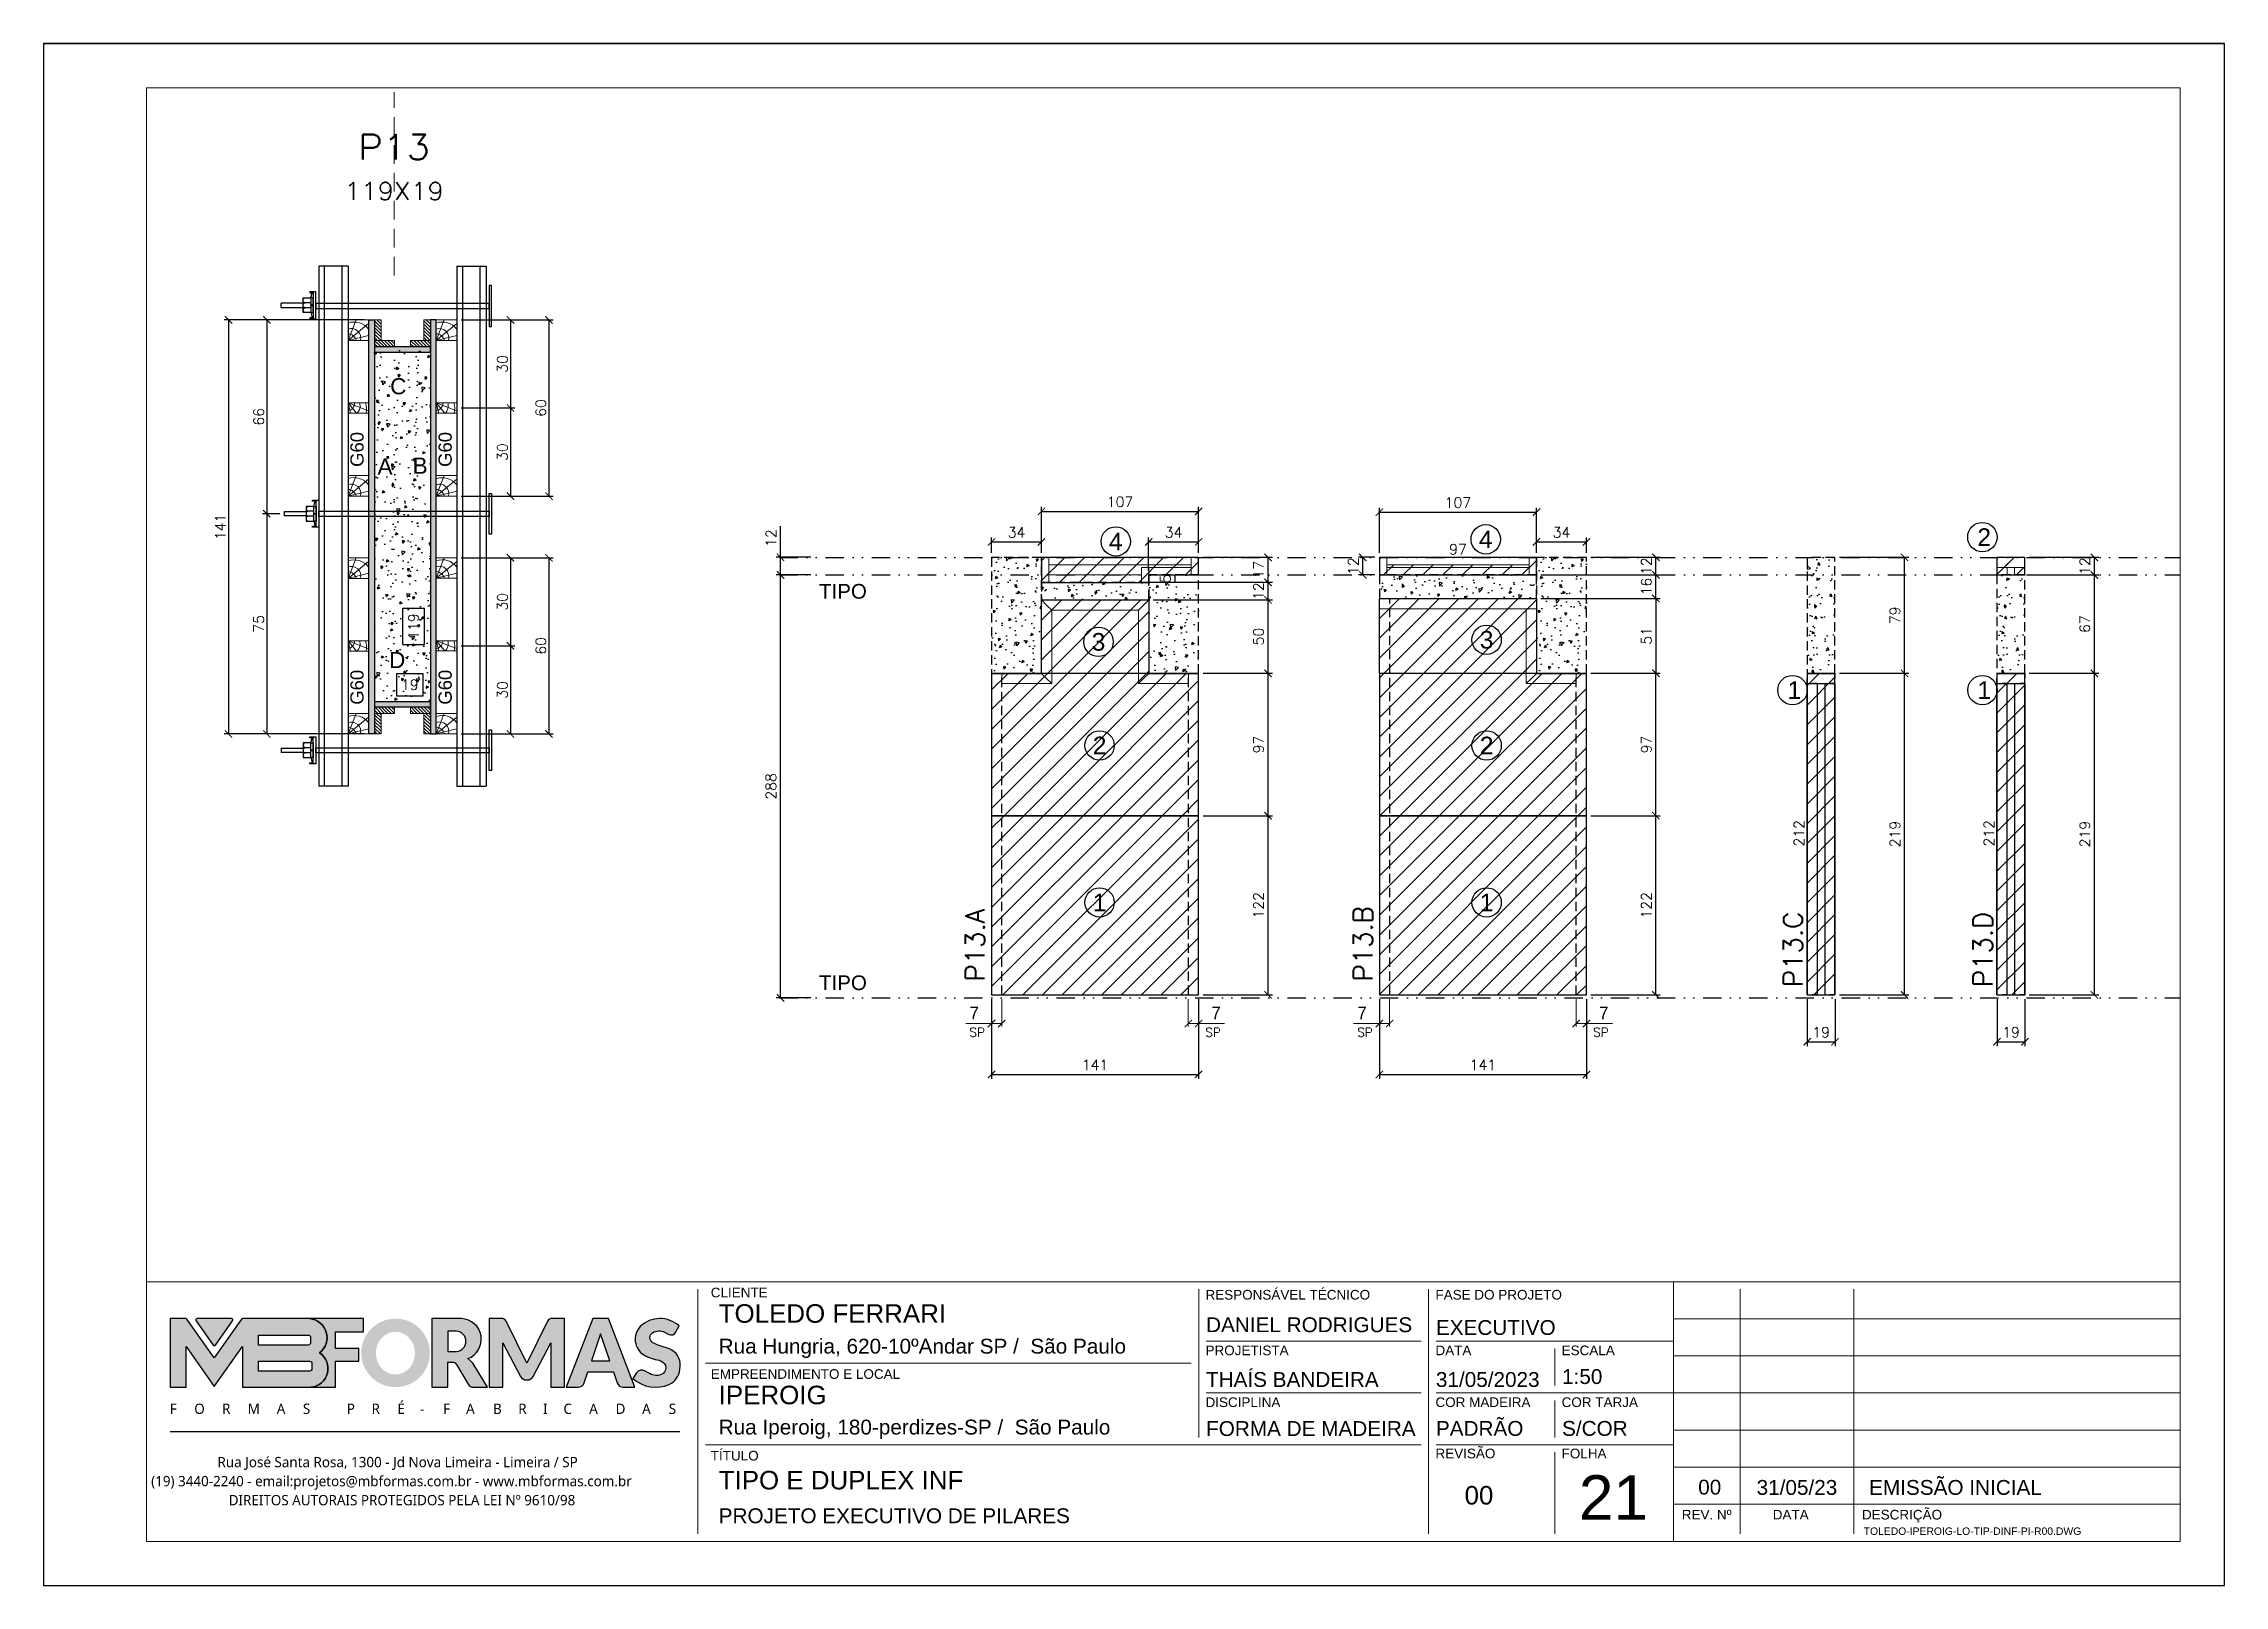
# Model space of a CAD drawing. Extents: x -23436 to 4767, y -3862 to 10024.
# Drawn here: x -19091 to -17606, y 2932 to 3982 of the extents above; entities that cross this region are included whole.
import ezdxf
from ezdxf.enums import TextEntityAlignment as Align

# ---------------------------------------------------------------- set-up
doc = ezdxf.new("R2010")
doc.units = 0
doc.header["$PDMODE"] = 2
doc.header["$PDSIZE"] = 10
for name, pattern in [('CABLIN', [0.35, 0.25, -0.1]), ('DIVIDE2', [0.625, 0.25, -0.125, 0, -0.125, 0, -0.125]), ('HIDDEN', [9.525, 6.35, -3.175])]:
    doc.linetypes.add(name, pattern=pattern)
doc.layers.get('0').update_dxf_attribs({"lineweight": 13})
doc.layers.get('Defpoints').update_dxf_attribs({"lineweight": 13})
for name, color, linetype in [('Barra de Ancoragem', 20, 'Continuous'), ('Concreto', 250, 'HIDDEN'), ('Cota', 4, 'Continuous'), ('Cota Sarrafo', 180, 'Continuous'), ('Hachura', 252, 'CABLIN'), ('MB Logo', 254, 'Continuous'), ('MEIO_PONT', 93, 'Continuous'), ('Nível', 160, 'Continuous'), ('Painéis', 30, 'Continuous'), ('Perfil Metálico', 224, 'Continuous'), ('Reaproveitamento', 252, 'Continuous'), ('Romaneio', 10, 'Continuous'), ('Sarr 7x7', 104, 'Continuous'), ('Sarrafo de Pressão', 42, 'HIDDEN'), ('Texto de Titulo', 7, 'Continuous'), ('Texto Nível', 251, 'Continuous'), ('Texto Qtd Sarr', 242, 'Continuous'), ('TEXTO_GERAL', 7, 'Continuous')]:
    doc.layers.add(name, color=color, linetype=linetype)
for name, color, linetype, lineweight in [('cotas', 4, 'Continuous', 13), ('FOLHA MB', 7, 'Continuous', 13), ('Madeira', 100, 'Continuous', 13), ('N° FOLHA', 5, 'Continuous', 13), ('sarrafo', 93, 'Continuous', 13), ('Texto Seção', 7, 'Continuous', 15)]:
    doc.layers.add(name, color=color, linetype=linetype, lineweight=lineweight)
doc.layers.add('Laje_Perimetro', color=7, linetype='Continuous', plot=False)
doc.styles.add('ARIAL', font='arial.ttf', dxfattribs={"oblique": 15, "height": 25})
doc.styles.add('MB_C01', font='arial.ttf', dxfattribs={"height": 1.3})
doc.styles.add('MB_C02', font='arial.ttf', dxfattribs={"height": 2})
doc.styles.add('MB_C03', font='arial.ttf', dxfattribs={"height": 2.5})
doc.styles.add('MB_C04', font='arial.ttf', dxfattribs={"height": 6})
doc.styles.add('MtXpl_Lucida_Sans_Un', font='l_10646.ttf')
doc.styles.add('REGUA-120', font='ROMANS.shx', dxfattribs={"height": 15})
doc.styles.add('ROMANS', font='romans.shx')
doc.styles.add('ROMAS860', font='ROMAS860.SHX')
doc.styles.add('SANSSERIF', font='sas_____.pfb')
doc.dimstyles.new('COTA SECAO', dxfattribs={"dimtxt": 7, "dimasz": 5, "dimexe": 3, "dimexo": 3, "dimgap": 2, "dimtad": 3, "dimdec": 1, "dimlfac": 0.5, "dimzin": 12, "dimdsep": 46, "dimtxsty": 'ROMANS', "dimblk": 'ARCHTICK', "dimcen": 0, "dimclrd": 4, "dimclre": 4, "dimclrt": 1, "dimadec": 1, "dimazin": 3, "dimtfac": 1, "dimtdec": 1, "dimtmove": 0, "dimatfit": 3, "dimldrblk": 'OBLIQUE', "dimfxl": 0, "dimtolj": 1, "dimtzin": 12, "dimarcsym": 0})
doc.dimstyles.new('cotas', dxfattribs={"dimtxt": 8.5, "dimasz": 5, "dimexe": 2, "dimexo": 3, "dimgap": 3, "dimtad": 1, "dimdec": 1, "dimzin": 9, "dimdsep": 46, "dimtxsty": 'ROMAS860', "dimblk": 'ARCHTICK', "dimcen": 0, "dimclrd": 4, "dimclre": 4, "dimclrt": 1, "dimadec": 0, "dimazin": 2, "dimtfac": 1, "dimtdec": 1, "dimtix": 1, "dimtmove": 0, "dimatfit": 2, "dimldrblk": 'OBLIQUE', "dimfxl": 0, "dimtolj": 1, "dimtzin": 0, "dimlwd": 13, "dimlwe": 13, "dimarcsym": 0})
doc.dimstyles.new('PAINEL', dxfattribs={"dimtxt": 7, "dimasz": 5, "dimexe": 3, "dimexo": 3, "dimgap": 3, "dimtad": 1, "dimdec": 1, "dimzin": 12, "dimdsep": 46, "dimtxsty": 'ROMANS', "dimblk": 'ARCHTICK', "dimcen": 0, "dimclrd": 4, "dimclre": 4, "dimclrt": 1, "dimadec": 1, "dimazin": 3, "dimtfac": 1, "dimtdec": 1, "dimtmove": 0, "dimatfit": 3, "dimldrblk": 'OBLIQUE', "dimfxl": 0, "dimtolj": 1, "dimtzin": 12, "dimarcsym": 0})
doc.dimstyles.new('projeto2', dxfattribs={"dimtxt": 7, "dimasz": 5, "dimexe": 1.25, "dimexo": 2.5, "dimgap": 2, "dimtad": 1, "dimdec": 1, "dimdsep": 46, "dimtxsty": 'ROMANS', "dimblk": 'OBLIQUE', "dimcen": 10, "dimdle": 1, "dimse1": 1, "dimse2": 1, "dimsd1": 1, "dimsd2": 1, "dimclrd": 256, "dimclre": 256, "dimclrt": 1, "dimadec": 0, "dimazin": 0, "dimtfac": 1, "dimtdec": 1, "dimtmove": 0, "dimatfit": 3, "dimldrblk": 'OBLIQUE', "dimfxl": 0, "dimlwd": -1, "dimlwe": -1, "dimarcsym": 0})
doc.dimstyles.new('SECÇÃO 2', dxfattribs={"dimtxt": 7, "dimasz": 6, "dimexe": 0.18, "dimexo": 2, "dimgap": -4, "dimtad": 3, "dimdec": 1, "dimlfac": 0.5, "dimzin": 12, "dimdsep": 46, "dimtxsty": 'ROMANS', "dimblk": 'ARCHTICK', "dimcen": 0.09, "dimse1": 1, "dimse2": 1, "dimsd1": 1, "dimsd2": 1, "dimclrd": 180, "dimclre": 5, "dimclrt": 1, "dimadec": 0, "dimazin": 3, "dimtfac": 1, "dimtdec": 1, "dimtofl": 0, "dimtmove": 0, "dimatfit": 3, "dimldrblk": 'ARCHTICK', "dimfxl": 0, "dimtolj": 1, "dimtzin": 0, "dimarcsym": 0})
pattern_1 = [(45, (-11602.353, 0), (-6.735192, 6.735192), [])]
pattern_2 = [(230, (1585, -36), (-18.218467, 1.593909), [1.905, -20.955]), (175, (1585, -36), (3.524342, -19.105685), [1.524, -16.764058]), (280.45144, (1583.482, -35.867), (-14.694125, -17.511775), [1.619001, -17.809024]), (226.1842, (1585, -41.08), (-27.107904, 4.204233), [2.8575, -31.4325]), (276.63556, (1582.74, -40.73), (-23.740413, -24.742612), [2.428502, -26.71356]), (171.18415, (1585, -41.08), (-23.740413, -24.742612), [2.285997, -25.145973]), (201, (1582.46, -39.81), (-15.161439, 10.22652), [1.905, -20.955]), (146, (1582.46, -39.81), (-6.180203, -18.418797), [1.524, -16.764]), (251.451445, (1581.197, -38.958), (-21.341642, -8.192277), [1.619001, -17.808994]), (217.5, (1585, -36), (-0.3088603, -8.4555039), [0, -16.5608, 0, -17.018, 0, -16.8275]), (187.5, (1585, -36), (-6.6819663, -10.0180575), [0, -9.7028, 0, -16.1798, 0, -6.4135]), (147.5, (1590.664, -36), (-13.5590595, 0.5728744), [0, -6.35, 0, -19.812, 0, -26.289]), (137.5, (1593.204, -36), (-14.812918, -2.542649), [0, -8.255, 0, -13.1572, 0, -18.669])]

msp = doc.modelspace()

# ---------------------------------------------------------------- texts
at = {"layer": 'N° FOLHA', "color": 5, "style": 'MB_C04'}
msp.add_text('21', height=30.3061, dxfattribs=at).set_placement((-18045.93, 2977.003))
at = {"layer": 'Romaneio', "color": 0, "style": 'ARIAL'}
for s, p in [('4', (-18361.312, 3643.235)), ('4', (-18109.38, 3644.653)), ('2', (-17769.926, 3646.149)), ('3', (-18373.045, 3574.845)), ('3', (-18108.764, 3576.263)), ('1', (-17899.22, 3541.954)), ('1', (-17769.903, 3541.954)), ('2', (-18372.318, 3504.26)), ('2', (-18108.764, 3504.26)), ('1', (-18372.318, 3397.365)), ('1', (-18108.764, 3397.365))]:
    msp.add_text(s, height=12, dxfattribs=at).set_placement(p, align=Align.MIDDLE_CENTER)
at = {"layer": 'Texto Nível', "style": 'ARIAL'}
for p in [(-18530.787, 3604.258), (-18530.787, 3337.662)]:
    msp.add_text('TIPO', height=10, dxfattribs=at).set_placement(p, align=Align.RIGHT)
at = {"layer": 'Texto Seção', "char_height": 13, "width": 285.32988, "attachment_point": 7, "rotation": 90, "style": 'REGUA-120'}
for s, insert in [('P13.A', (-18450.605, 3343.621)), ('P13.B', (-18186.517, 3343.621)), ('P13.C', (-17893.665, 3339.782)), ('P13.D', (-17764.348, 3339.782))]:
    msp.add_mtext(s, dxfattribs=dict(at, insert=insert))
at = {"layer": 'Texto Seção', "char_height": 6, "style": 'ROMANS'}
for insert, attachment_point in [((-18450.409, 3305.943), 9), ((-18300.339, 3305.943), 7), ((-18186.321, 3305.943), 9), ((-18036.251, 3305.943), 7)]:
    msp.add_mtext('SP', dxfattribs=dict(at, insert=insert, attachment_point=attachment_point))
at = {"layer": 'TEXTO_GERAL', "style": 'ARIAL'}
for s, p in [('C', (-18849.882, 3748.925)), ('A', (-18858.914, 3694.209)), ('B', (-18835.002, 3694.813)), ('D', (-18850.659, 3562.474))]:
    msp.add_text(s, height=11, dxfattribs=at).set_placement(p, align=Align.MIDDLE_CENTER)
at = {"layer": 'TEXTO_GERAL', "color": 0, "linetype": 'Continuous', "style": 'SANSSERIF'}
for p in [(-18878.003, 3694.008), (-18817.982, 3693.996), (-18878.003, 3532.008), (-18817.982, 3532.05)]:
    msp.add_text('G60', height=9, rotation=90, dxfattribs=at).set_placement(p, align=Align.MIDDLE_LEFT)

# ---------------------------------------------------------------- blocks, each defined once
blk = doc.blocks.new('MB-NOVO')
at = {"layer": 'MB Logo', "linetype": 'Continuous'}
h = blk.add_hatch(color=256, dxfattribs=at)
h.dxf.hatch_style = 1
h.set_gradient(color1=(242, 132, 69), color2=(247, 180, 141), rotation=90, tint=1)
h.paths.add_polyline_path([(-18529.6, 10980.8), (-18475.7, 10980.8, 0.706757), (-18468.7, 11008, 0.681802), (-18476.7, 11034.9), (-18529.4, 11034.9, 0.243712), (-18530.2, 11034.5), (-18551.7, 11003.9), (-18573.3, 11034.5, 0.243712), (-18574.1, 11034.9), (-18586.5, 11034.9), (-18586.5, 10980.8), (-18573.9, 10980.8), (-18573.9, 11012.9), (-18551.7, 10981.5), (-18529.6, 11012.9)])
h.paths.add_polyline_path([(-18516.8, 11014.1), (-18516.8, 11022), (-18477.8, 11022, -0.414214), (-18475.8, 11020), (-18475.8, 11016.1, -0.414214), (-18477.8, 11014.1)], flags=16)
h.paths.add_polyline_path([(-18516.8, 11001.4), (-18476.8, 11001.4, -0.414214), (-18474.8, 10999.4), (-18474.8, 10995.5, -0.414214), (-18476.8, 10993.5), (-18516.8, 10993.5)], flags=16)
at = {"layer": 'MB Logo', "true_color": 0x262626}
h = blk.add_hatch(color=250, dxfattribs=at)
h.dxf.hatch_style = 1
h.paths.add_polyline_path([(-18537.3, 11033.3, 0.60809), (-18538.1, 11034.9), (-18565.3, 11034.9, 0.60809), (-18566.1, 11033.3), (-18552.5, 11014, 0.518202), (-18550.9, 11014)])
h = blk.add_hatch(color=250, dxfattribs=at)
h.dxf.hatch_style = 1
h.paths.add_polyline_path([(-18456.2, 11011.3), (-18456.2, 11024.6), (-18434.2, 11024.6), (-18434.2, 11034.9), (-18476.7, 11034.9, -0.681802), (-18468.7, 11008, -0.706757), (-18475.7, 10980.8), (-18456.2, 10980.8), (-18456.2, 11001.4), (-18437.8, 11001.4), (-18437.8, 11011.3)])
h = blk.add_hatch(color=250, dxfattribs=at)
h.dxf.hatch_style = 1
h.paths.add_polyline_path([(-18435.9, 11007.9, 1), (-18381.9, 11007.9, 1)])
edge = h.paths.add_edge_path(flags=16)
edge.add_ellipse((-18409, 11007.7), major_axis=(0, 16.8), ratio=0.916255, start_angle=0, end_angle=360)
h = blk.add_hatch(color=250, dxfattribs=at)
h.dxf.hatch_style = 1
h.paths.add_polyline_path([(-18357, 11034.9), (-18380.2, 11034.9), (-18380.2, 10980.8), (-18367.6, 10980.8), (-18367.6, 11000.7), (-18363.4, 11000.7, -0.195765), (-18360.9, 10998.9), (-18351.8, 10983.2, 0.261385), (-18347.5, 10980.8), (-18336.4, 10980.8), (-18347.5, 10999, 0.082429), (-18349.6, 11001.5), (-18351.9, 11003.4, 0.81838)])
h.paths.add_polyline_path([(-18360.8, 11009), (-18367.6, 11009), (-18367.6, 11025), (-18360.8, 11025, -0.92578)], flags=16)
h = blk.add_hatch(color=250, dxfattribs=at)
h.dxf.hatch_style = 1
h.paths.add_polyline_path([(-18286.6, 11015.9), (-18286.6, 10980.8), (-18275.8, 10980.8), (-18275.8, 11034.9), (-18286.6, 11034.9, 0.216647), (-18289.4, 11032.4), (-18305.5, 10999.8), (-18321.6, 11032.7, 0.199908), (-18324.3, 11034.9), (-18335.2, 11034.9), (-18335.2, 10980.8), (-18324.3, 10980.8), (-18324.3, 11015.9), (-18310.4, 10989.3, 0.279644), (-18306, 10986.6, 0.340986), (-18300.5, 10989.3)])
h = blk.add_hatch(color=250, dxfattribs=at)
h.dxf.hatch_style = 1
h.paths.add_polyline_path([(-18274.4, 10980.8), (-18265, 10980.8, 0.322517), (-18260.2, 10984.3), (-18257.3, 10993), (-18237.2, 10993), (-18234.3, 10984.3, 0.322517), (-18229.5, 10980.8), (-18220.3, 10980.8), (-18241.2, 11034.9), (-18253.4, 11034.9)])
h.paths.add_polyline_path([(-18254.4, 11001.6), (-18247.3, 11023), (-18240.1, 11001.6)], flags=16)
h = blk.add_hatch(color=250, dxfattribs=at)
h.dxf.hatch_style = 1
h.paths.add_polyline_path([(-18206, 11024, -0.247671), (-18196.9, 11024.3), (-18193.5, 11022.5, 0.40799), (-18188.2, 11024.1), (-18185.4, 11029.1, 0.392837), (-18216.2, 11028.7, 0.467779), (-18213.3, 11006.3, 0.077523), (-18201.2, 11002.1, -0.214206), (-18196.1, 10997.9, -0.284295), (-18198.2, 10991.4, -0.26924), (-18208.8, 10991.6), (-18212.2, 10993.6, 0.407727), (-18219, 10992.1), (-18221.8, 10987.7, 0.296878), (-18193.2, 10983.1, 0.272251), (-18184.9, 10995.3), (-18184.6, 10997.9, 0.348906), (-18193.7, 11011.2), (-18200.4, 11013.5, -0.045018), (-18205.8, 11015.7, -0.618284)])
at = {"layer": 'MB Logo', "linetype": 'Continuous'}
blk.add_line((-18586.5, 10945.9), (-18184.8, 10945.9), dxfattribs=at)
at = {"layer": 'MB Logo', "color": 23, "linetype": 'Continuous', "true_color": 0xf28445}
for points in [[(-18573.3, 11034.5, 0.243712), (-18574.1, 11034.9), (-18586.5, 11034.9), (-18586.5, 10980.8), (-18573.9, 10980.8), (-18573.9, 11012.9), (-18551.7, 10981.5), (-18529.6, 11012.9), (-18529.6, 10980.8), (-18475.7, 10980.8, 0.706757), (-18468.7, 11008, 0.681802), (-18476.7, 11034.9), (-18529.4, 11034.9, 0.243712), (-18530.2, 11034.5), (-18551.7, 11003.9)], [(-18516.8, 11022), (-18477.8, 11022, -0.414214), (-18475.8, 11020), (-18475.8, 11016.1, -0.414214), (-18477.8, 11014.1), (-18516.8, 11014.1)], [(-18516.8, 11001.4), (-18476.8, 11001.4, -0.414214), (-18474.8, 10999.4), (-18474.8, 10995.5, -0.414214), (-18476.8, 10993.5), (-18516.8, 10993.5)]]:
    blk.add_lwpolyline(points, format="xyb", close=True, dxfattribs=at)
at = {"layer": 'MB Logo', "color": 250, "true_color": 0x262626}
for points in [[(-18537.3, 11033.3, 0.60809), (-18538.1, 11034.9), (-18565.3, 11034.9, 0.60809), (-18566.1, 11033.3), (-18552.5, 11014, 0.518202), (-18550.9, 11014)], [(-18437.8, 11011.3), (-18456.2, 11011.3), (-18456.2, 11024.6), (-18434.2, 11024.6), (-18434.2, 11034.9), (-18476.7, 11034.9, -0.681802), (-18468.7, 11008, -0.706757), (-18475.7, 10980.8), (-18456.2, 10980.8), (-18456.2, 11001.4), (-18437.8, 11001.4)], [(-18347.5, 10980.8), (-18336.4, 10980.8), (-18347.5, 10999, 0.082429), (-18349.6, 11001.5), (-18351.9, 11003.4, 0.81838), (-18357, 11034.9), (-18380.2, 11034.9), (-18380.2, 10980.8), (-18367.6, 10980.8), (-18367.6, 11000.7), (-18363.4, 11000.7, -0.209789), (-18360.8, 10998.7), (-18351.8, 10983.2, 0.261385)], [(-18286.6, 11015.9), (-18286.6, 10980.8), (-18275.8, 10980.8), (-18275.8, 11034.9), (-18286.6, 11034.9, 0.216647), (-18289.4, 11032.4), (-18305.5, 10999.8), (-18321.5, 11032.4, 0.216647), (-18324.3, 11034.9), (-18335.2, 11034.9), (-18335.2, 10980.8), (-18324.3, 10980.8), (-18324.3, 11015.9), (-18310.4, 10989.3, 0.279644), (-18306, 10986.6), (-18304.9, 10986.6, 0.279644), (-18300.5, 10989.3)], [(-18265, 10980.8, 0.322517), (-18260.2, 10984.3), (-18257.3, 10993), (-18237.2, 10993), (-18234.3, 10984.3, 0.322517), (-18229.5, 10980.8), (-18220.3, 10980.8), (-18241.2, 11034.9), (-18253.4, 11034.9), (-18274.4, 10980.8)], [(-18206.2, 11015.9, -0.549626), (-18206.4, 11023.8, -0.258723), (-18196.9, 11024.3), (-18193.5, 11022.5, 0.40799), (-18188.2, 11024.1), (-18185.4, 11029.1, 0.392837), (-18216.2, 11028.7, 0.467779), (-18213.3, 11006.3, 0.077523), (-18201.2, 11002.1, -0.203897), (-18196.3, 10998.2), (-18196.1, 10997.8, -0.267611), (-18198, 10991.6), (-18198.5, 10991.3, -0.261145), (-18208.8, 10991.6), (-18212.2, 10993.6, 0.407727), (-18219, 10992.1), (-18221.8, 10987.7, 0.296878), (-18193.2, 10983.1, 0.265963), (-18184.9, 10994.9), (-18184.7, 10997.6, 0.340466), (-18193.1, 11011), (-18200.4, 11013.5, -0.049298)], [(-18367.6, 11009), (-18360.8, 11009, 0.92578), (-18360.8, 11025), (-18367.6, 11025)]]:
    blk.add_lwpolyline(points, format="xyb", close=True, dxfattribs=at)
blk.add_lwpolyline([(-18247.3, 11023), (-18254.4, 11001.6), (-18240.1, 11001.6)], close=True, dxfattribs=at)
at = {"layer": 'MB Logo', "color": 250, "true_color": 0x262626, "style": 'MtXpl_Lucida_Sans_Un'}
for s, height, p in [('F', 8.12, (-18586.8, 10959.8)), ('O', 8.12, (-18567.5, 10959.8)), ('R', 8.12, (-18545.6, 10959.8)), ('M', 8.12, (-18525.4, 10959.8)), ('A', 8.12, (-18502.5, 10959.8)), ('S', 8.12, (-18481.9, 10959.8)), ('P', 8.12, (-18447.3, 10959.8)), ('R', 8.12, (-18427.8, 10959.8)), ('É', 8.12, (-18407.5, 10959.8)), ('-', 8.12, (-18389.6, 10959.8)), ('F', 8.12, (-18371.4, 10959.8)), ('A', 8.12, (-18353.3, 10959.8)), ('B', 8.12, (-18332.1, 10959.8)), ('R', 8.12, (-18312.2, 10959.8)), ('I', 8.12, (-18292.7, 10959.8)), ('C', 8.12, (-18276.6, 10959.8)), ('A', 8.12, (-18256.3, 10959.8)), ('D', 8.12, (-18235.5, 10959.8)), ('A', 8.12, (-18214.6, 10959.8)), ('S', 8.12, (-18193.6, 10959.8)), ('DIREITOS AUTORAIS PROTEGIDOS PELA LEI Nº 9610/98', 8.122, (-18540.4, 10887.8))]:
    blk.add_text(s, height=height, dxfattribs=at).set_placement(p)
at = {"layer": 'MB Logo', "style": 'MtXpl_Lucida_Sans_Un'}
for s, p in [('Rua José Santa Rosa, 1300 - Jd Nova Limeira - Limeira / SP', (-18549.2, 10917.8)), ('(19) 3440-2240 - email:projetos@mbformas.com.br - www.mbformas.com.br', (-18601.5, 10902.8))]:
    blk.add_text(s, height=8.122, dxfattribs=at).set_placement(p)
blk = doc.blocks.new('A$C169d8357')
at = {"layer": 'FOLHA MB', "color": 1}
for p, q in [((1109.8, 356.7), (70, 356.7)), ((1109.8, 356.7), (1109.8, 179.9)), ((1455, 356.7), (1109.8, 356.7)), ((445.6, 351.7), (445.6, 185)), ((786.6, 351.7), (786.6, 250.7)), ((943.1, 351.7), (943.1, 185)), ((1155.3, 185), (1155.3, 351.7)), ((1232.6, 351.7), (1232.6, 185)), ((1455, 331.5), (1109.8, 331.5)), ((938.1, 316.3), (791.6, 316.3)), ((1109.8, 316.3), (948.2, 316.3)), ((781.5, 301.2), (450.7, 301.2)), ((1029, 311.3), (1029, 286)), ((1455, 306.2), (1109.8, 306.2)), ((938.1, 281), (791.6, 281)), ((1109.8, 281), (948.2, 281)), ((1029, 275.9), (1029, 250.7)), ((1455, 281), (1109.8, 281)), ((1455, 255.7), (1109.8, 255.7)), ((938.1, 245.6), (450.7, 245.6)), ((1109.8, 245.6), (948.2, 245.6)), ((1029, 240.6), (1029, 185)), ((1455, 230.4), (1109.8, 230.4)), ((1455, 205.2), (1109.8, 205.2))]:
    blk.add_line(p, q, dxfattribs=at)
for points in [[(0, 1199.9), (0, 149.9), (1485, 149.9), (1485, 1199.9)], [(70, 1169.9), (70, 179.9), (1455, 179.9), (1455, 1169.9)]]:
    blk.add_lwpolyline(points, close=True, dxfattribs=at)
at = {"layer": 'MB Logo', "xscale": 0.8642040370897565, "yscale": 0.8642040370897565, "zscale": 0.8642040370897565}
blk.add_blockref('MB-NOVO', (16148.7, -9204.8), dxfattribs=at)
at = {"layer": 'FOLHA MB', "color": 6}
for s, height, style, p in [('CLIENTE', 6.57, 'MB_C01', (454.3, 346.1)), ('RESPONSÁVEL TÉCNICO', 6.566, 'MB_C01', (791.2, 344.6)), ('FASE DO PROJETO', 6.566, 'MB_C01', (947.8, 344.6)), ('Rua Hungria, 620-10ºAndar SP /  São Paulo', 10.102, 'MB_C02', (459.7, 307.8)), ('PROJETISTA', 6.57, 'MB_C01', (791.2, 306.7)), ('DATA', 6.57, 'MB_C01', (947.8, 306.7)), ('ESCALA', 6.57, 'MB_C01', (1033.7, 306.7)), ('EMPREENDIMENTO E LOCAL', 6.566, 'MB_C01', (454.3, 290.6)), ('DISCIPLINA', 6.57, 'MB_C01', (791.2, 271.4)), ('COR MADEIRA', 6.566, 'MB_C01', (947.8, 271.4)), ('COR TARJA', 6.57, 'MB_C01', (1033.7, 271.4)), ('Rua Iperoig, 180-perdizes-SP /  São Paulo', 10.102, 'MB_C02', (459.7, 252.7)), ('TÍTULO', 6.57, 'MB_C01', (454.3, 235)), ('REVISÃO', 6.57, 'MB_C01', (947.8, 236.5)), ('FOLHA', 6.57, 'MB_C01', (1033.7, 236.5)), ('PROJETO EXECUTIVO DE PILARES', 10.102, 'MB_C02', (459.7, 192.3))]:
    blk.add_text(s, height=height, dxfattribs=dict(at, style=style)).set_placement(p)
at = {"layer": 'FOLHA MB', "color": 5}
for s, height, style, p in [('TOLEDO FERRARI', 12.628, 'MB_C03', (459.7, 328.8)), ('DANIEL RODRIGUES', 10.102, 'MB_C02', (791.6, 322.4)), ('EXECUTIVO', 10.1, 'MB_C02', (948.1, 320.5)), ('THAÍS BANDEIRA', 10.102, 'MB_C02', (791.5, 285.1)), ('1:50', 10.1, 'MB_C02', (1034, 287.1)), ('IPEROIG', 12.63, 'MB_C03', (459.7, 273.3)), ('31/05/2023', 10.1, 'MB_C02', (948.1, 285.1)), ('FORMA DE MADEIRA', 10.102, 'MB_C02', (791.6, 251.7)), ('PADRÃO', 10.1, 'MB_C02', (948.1, 251.8)), ('S/COR', 10.1, 'MB_C02', (1034, 251.8)), ('TIPO E DUPLEX INF', 12.628, 'MB_C03', (459.7, 215.3)), ('EMISSÃO INICIAL', 10.102, 'MB_C02', (1243.1, 211.6)), ('00', 12.63, 'MB_C03', (967.6, 205)), ('00', 10.1, 'MB_C02', (1126.7, 211.8)), ('31/05/23', 10.1, 'MB_C02', (1166.5, 211.6))]:
    blk.add_text(s, height=height, dxfattribs=dict(at, style=style)).set_placement(p)
at = {"layer": 'FOLHA MB', "color": 6, "style": 'MB_C01'}
for s, p in [('REV. Nº', (1132.5, 198.1)), ('DATA', (1189.7, 198.1)), ('DESCRIÇÃO', (1265.5, 198.1))]:
    blk.add_text(s, height=6.57, dxfattribs=at).set_placement(p, align=Align.MIDDLE_CENTER)
at = {"layer": 'FOLHA MB', "insert": (1239.4, 189.4), "char_height": 5.051, "width": 210.818, "attachment_point": 1, "style": 'MB_C04'}
blk.add_mtext('TOLEDO-IPEROIG-LO-TIP-DINF-PI-R00.DWG', dxfattribs=at)
blk = doc.blocks.new('ERTYERTYUYTURTYUTRYU')
at = {"layer": 'Barra de Ancoragem'}
for p, q in [((8963.3, 10873.8), (8963.3, 10855.5)), ((8964.9, 10869.7), (8964.1, 10873.2)), ((8964.9, 10859.7), (8964.1, 10856.1)), ((8985.1, 10863.2), (8985.1, 10866.1))]:
    blk.add_line(p, q, dxfattribs=at)
at = {"layer": 'Barra de Ancoragem', "flags": 128}
for points in [[(8961.5, 10855.5), (8961.5, 10873.8), (8963.3, 10873.8), (8963.3, 10855.5)], [(8963.3, 10873.8), (8965.7, 10873.8), (8965.7, 10873.2), (8963.3, 10873.2)], [(8963.3, 10869.7), (8964.9, 10869.7), (8964.9, 10859.7), (8963.3, 10859.7)], [(8963.3, 10856.1), (8965.7, 10856.1), (8965.7, 10855.5), (8963.3, 10855.5)]]:
    blk.add_lwpolyline(points, close=True, dxfattribs=at)
for points in [[(8964.9, 10864.4), (8963.3, 10864.4), (8963.3, 10865), (8964.9, 10865), (8964.9, 10864.4), (8964.9, 10865)], [(8964.9, 10859.7), (8970.1, 10859.7), (8970.1, 10869.7), (8964.9, 10869.7)], [(8985.1, 10863.2), (8970.1, 10863.2), (8970.1, 10866.1), (8985.1, 10866.1)]]:
    blk.add_lwpolyline(points, dxfattribs=at)
for points in [[(8964.9, 10866.4), (8969, 10866.4, 0.729796), (8969, 10869.7, 0.729796)], [(8964.9, 10862.9), (8969, 10862.9, 0.666667), (8969, 10866.4, 0.666667)]]:
    blk.add_lwpolyline(points, format="xyb", dxfattribs=at)
at = {"layer": 'Barra de Ancoragem'}
blk.add_arc((8968.4, 10861.3), 1.7, 287.7564, 72.2436, dxfattribs=at)
blk = doc.blocks.new('*D4068')
at = {"layer": 'cotas', "color": 180, "lineweight": -2, "transparency": 16777216}
for p, q in [((-18832, 3597.6), (-18847, 3597.6)), ((-18847, 3597.6), (-18847, 3573)), ((-18832, 3573), (-18832, 3597.6)), ((-18847, 3573), (-18832, 3573))]:
    blk.add_line(p, q, dxfattribs=at)
at = {"layer": 'Defpoints', "color": 0, "transparency": 16777216}
for p in [(-18866, 3772.1), (-18866, 3534.1), (-18828, 3534.1)]:
    blk.add_point(p, dxfattribs=at)
at = {"layer": 'cotas', "color": 1, "transparency": 16777216, "insert": (-18839.5, 3585.3), "char_height": 7, "attachment_point": 5, "rotation": 90, "style": 'ROMANS'}
blk.add_mtext('\\A1;119', dxfattribs=at)
blk = doc.blocks.new('_ArchTick')
at = {"color": 0, "linetype": 'ByBlock', "const_width": 0.15}
blk.add_lwpolyline([(-0.5, -0.5), (0.5, 0.5)], dxfattribs=at)
blk = doc.blocks.new('*D4069')
at = {"layer": 'cotas', "color": 180, "lineweight": -2, "transparency": 16777216}
for p, q in [((-18833, 3553.1), (-18851, 3553.1)), ((-18851, 3553.1), (-18851, 3538.1)), ((-18833, 3538.1), (-18833, 3553.1)), ((-18851, 3538.1), (-18833, 3538.1))]:
    blk.add_line(p, q, dxfattribs=at)
at = {"layer": 'Defpoints', "color": 0, "transparency": 16777216}
for p in [(-18866, 3754.8), (-18828, 3754.8), (-18866, 3534.1)]:
    blk.add_point(p, dxfattribs=at)
at = {"layer": 'cotas', "color": 1, "transparency": 16777216, "insert": (-18842, 3545.6), "char_height": 7, "attachment_point": 5, "style": 'ROMANS'}
blk.add_mtext('\\A1;19', dxfattribs=at)
blk = doc.blocks.new('*D4070')
at = {"layer": 'cotas', "color": 4, "lineweight": -2, "transparency": 16777216}
for p, q in [((-18887, 3794.1), (-18942.4, 3794.1)), ((-18939.4, 3794.1), (-18939.4, 3662.1)), ((-18930.6, 3662.1), (-18942.4, 3662.1))]:
    blk.add_line(p, q, dxfattribs=at)
at = {"layer": 'Defpoints', "color": 0, "transparency": 16777216}
for p in [(-18884, 3794.1), (-18939.4, 3662.1), (-18927.6, 3662.1)]:
    blk.add_point(p, dxfattribs=at)
at = {"layer": 'cotas', "color": 4, "lineweight": -2, "transparency": 16777216, "xscale": 5, "yscale": 5, "zscale": 5}
for p, rotation in [((-18939.4, 3794.1), 90), ((-18939.4, 3662.1), 270)]:
    blk.add_blockref('_ArchTick', p, dxfattribs=dict(at, rotation=rotation))
at = {"layer": 'cotas', "color": 1, "transparency": 16777216, "insert": (-18944.9, 3728.1), "char_height": 7, "attachment_point": 5, "rotation": 90, "style": 'ROMANS'}
blk.add_mtext('\\A1;66', dxfattribs=at)
blk = doc.blocks.new('_OBLIQUE')
at = {"color": 0, "linetype": 'ByBlock', "lineweight": -2}
for p, q in [((0, 0), (-1, 0)), ((-0.5, -0.5), (0.5, 0.5))]:
    blk.add_line(p, q, dxfattribs=at)
blk = doc.blocks.new('*D4071')
at = {"layer": 'cotas', "color": 4, "lineweight": -2, "transparency": 16777216}
for p, q in [((-18930.6, 3662.1), (-18942.4, 3662.1)), ((-18939.4, 3662.1), (-18939.4, 3512.1)), ((-18887, 3512.1), (-18942.4, 3512.1))]:
    blk.add_line(p, q, dxfattribs=at)
at = {"layer": 'Defpoints', "color": 0, "transparency": 16777216}
for p in [(-18927.6, 3662.1), (-18939.4, 3512.1), (-18884, 3512.1)]:
    blk.add_point(p, dxfattribs=at)
at = {"layer": 'cotas', "color": 4, "lineweight": -2, "transparency": 16777216, "xscale": 5, "yscale": 5, "zscale": 5}
for p, rotation in [((-18939.4, 3662.1), 90), ((-18939.4, 3512.1), 270)]:
    blk.add_blockref('_ArchTick', p, dxfattribs=dict(at, rotation=rotation))
at = {"layer": 'cotas', "color": 1, "transparency": 16777216, "insert": (-18944.9, 3587.1), "char_height": 7, "attachment_point": 5, "rotation": 90, "style": 'ROMANS'}
blk.add_mtext('\\A1;75', dxfattribs=at)
blk = doc.blocks.new('*D4072')
at = {"layer": 'cotas', "color": 4, "lineweight": -2, "transparency": 16777216}
for p, q in [((-18873, 3794.1), (-18968.5, 3794.1)), ((-18965.5, 3794.1), (-18965.5, 3512.1)), ((-18873, 3512.1), (-18968.5, 3512.1))]:
    blk.add_line(p, q, dxfattribs=at)
at = {"layer": 'Defpoints', "color": 0, "transparency": 16777216}
for p in [(-18870, 3794.1), (-18965.5, 3512.1), (-18870, 3512.1)]:
    blk.add_point(p, dxfattribs=at)
at = {"layer": 'cotas', "color": 4, "lineweight": -2, "transparency": 16777216, "xscale": 5, "yscale": 5, "zscale": 5}
for p, rotation in [((-18965.5, 3794.1), 90), ((-18965.5, 3512.1), 270)]:
    blk.add_blockref('_ArchTick', p, dxfattribs=dict(at, rotation=rotation))
at = {"layer": 'cotas', "color": 1, "transparency": 16777216, "insert": (-18971, 3653.1), "char_height": 7, "attachment_point": 5, "rotation": 90, "style": 'ROMANS'}
blk.add_mtext('\\A1;141', dxfattribs=at)
blk = doc.blocks.new('PONTALETE')
at = {"layer": 'Madeira'}
for q in [(2.71, 7), (7, 5.76), (7, 1.74)]:
    blk.add_line((0, 0), q, dxfattribs=at)
blk.add_lwpolyline([(0, 0), (7, 0), (7, 7), (0, 7)], close=True, dxfattribs=at)
for centre, radius, start, end in [((2.04, 0.06), 6.23, 37.28179, 109.09128), ((1.09, 0.9), 3.19, 343.60304, 109.98471), ((-0.21, -0.78), 3.09, 14.63219, 86.0383)]:
    blk.add_arc(centre, radius, start, end, dxfattribs=at)
blk = doc.blocks.new('MEIO PONTALETE')
at = {"layer": 'Madeira'}
for q in [(2.71, 7), (3.5, 2.88), (3.5, 0.87)]:
    blk.add_line((0, 0), q, dxfattribs=at)
blk.add_lwpolyline([(0, 0), (3.5, 0), (3.5, 7), (0, 7)], close=True, dxfattribs=at)
for centre, radius, start, end in [((2.04, 0.06), 6.23, 76.44987, 109.09128), ((1.09, 0.9), 3.19, 40.90626, 109.98471), ((-0.21, -0.78), 3.09, 14.63219, 86.0383)]:
    blk.add_arc(centre, radius, start, end, dxfattribs=at)
blk = doc.blocks.new('*D4073')
at = {"layer": 'cotas', "color": 4, "lineweight": -2, "transparency": 16777216}
for p, q in [((-18807, 3794.1), (-18744.3, 3794.1)), ((-18747.3, 3794.1), (-18747.3, 3674.1)), ((-18807, 3674.1), (-18744.3, 3674.1))]:
    blk.add_line(p, q, dxfattribs=at)
at = {"layer": 'Defpoints', "color": 0, "transparency": 16777216}
for p in [(-18810, 3794.1), (-18810, 3674.1), (-18747.3, 3674.1)]:
    blk.add_point(p, dxfattribs=at)
at = {"layer": 'cotas', "color": 4, "lineweight": -2, "transparency": 16777216, "xscale": 5, "yscale": 5, "zscale": 5}
for p, rotation in [((-18747.3, 3794.1), 90), ((-18747.3, 3674.1), 270)]:
    blk.add_blockref('_ArchTick', p, dxfattribs=dict(at, rotation=rotation))
at = {"layer": 'cotas', "color": 1, "transparency": 16777216, "insert": (-18752.8, 3734.1), "char_height": 7, "attachment_point": 5, "rotation": 90, "style": 'ROMANS'}
blk.add_mtext('\\A1;60', dxfattribs=at)
blk = doc.blocks.new('*D4074')
at = {"layer": 'cotas', "color": 4, "lineweight": -2, "transparency": 16777216}
for p, q in [((-18807, 3794.1), (-18770.5, 3794.1)), ((-18773.5, 3794.1), (-18773.5, 3734.1)), ((-18807, 3734.1), (-18770.5, 3734.1))]:
    blk.add_line(p, q, dxfattribs=at)
at = {"layer": 'Defpoints', "color": 0, "transparency": 16777216}
for p in [(-18810, 3794.1), (-18810, 3734.1), (-18773.5, 3734.1)]:
    blk.add_point(p, dxfattribs=at)
at = {"layer": 'cotas', "color": 4, "lineweight": -2, "transparency": 16777216, "xscale": 5, "yscale": 5, "zscale": 5}
for p, rotation in [((-18773.5, 3794.1), 90), ((-18773.5, 3734.1), 270)]:
    blk.add_blockref('_ArchTick', p, dxfattribs=dict(at, rotation=rotation))
at = {"layer": 'cotas', "color": 1, "transparency": 16777216, "insert": (-18779, 3764.1), "char_height": 7, "attachment_point": 5, "rotation": 90, "style": 'ROMANS'}
blk.add_mtext('\\A1;30', dxfattribs=at)
blk = doc.blocks.new('*D4075')
at = {"layer": 'cotas', "color": 4, "lineweight": -2, "transparency": 16777216}
for p, q in [((-18807, 3734.1), (-18770.5, 3734.1)), ((-18773.5, 3734.1), (-18773.5, 3674.1)), ((-18807, 3674.1), (-18770.5, 3674.1))]:
    blk.add_line(p, q, dxfattribs=at)
at = {"layer": 'Defpoints', "color": 0, "transparency": 16777216}
for p in [(-18810, 3734.1), (-18810, 3674.1), (-18773.5, 3674.1)]:
    blk.add_point(p, dxfattribs=at)
at = {"layer": 'cotas', "color": 4, "lineweight": -2, "transparency": 16777216, "xscale": 5, "yscale": 5, "zscale": 5}
for p, rotation in [((-18773.5, 3734.1), 90), ((-18773.5, 3674.1), 270)]:
    blk.add_blockref('_ArchTick', p, dxfattribs=dict(at, rotation=rotation))
at = {"layer": 'cotas', "color": 1, "transparency": 16777216, "insert": (-18779, 3704.1), "char_height": 7, "attachment_point": 5, "rotation": 90, "style": 'ROMANS'}
blk.add_mtext('\\A1;30', dxfattribs=at)
blk = doc.blocks.new('*D4076')
at = {"layer": 'cotas', "color": 4, "lineweight": -2, "transparency": 16777216}
for p, q in [((-18807, 3632.1), (-18744.3, 3632.1)), ((-18747.3, 3632.1), (-18747.3, 3512.1)), ((-18807, 3512.1), (-18744.3, 3512.1))]:
    blk.add_line(p, q, dxfattribs=at)
at = {"layer": 'Defpoints', "color": 0, "transparency": 16777216}
for p in [(-18810, 3632.1), (-18810, 3512.1), (-18747.3, 3512.1)]:
    blk.add_point(p, dxfattribs=at)
at = {"layer": 'cotas', "color": 4, "lineweight": -2, "transparency": 16777216, "xscale": 5, "yscale": 5, "zscale": 5}
for p, rotation in [((-18747.3, 3632.1), 90), ((-18747.3, 3512.1), 270)]:
    blk.add_blockref('_ArchTick', p, dxfattribs=dict(at, rotation=rotation))
at = {"layer": 'cotas', "color": 1, "transparency": 16777216, "insert": (-18752.8, 3572.1), "char_height": 7, "attachment_point": 5, "rotation": 90, "style": 'ROMANS'}
blk.add_mtext('\\A1;60', dxfattribs=at)
blk = doc.blocks.new('*D4077')
at = {"layer": 'cotas', "color": 4, "lineweight": -2, "transparency": 16777216}
for p, q in [((-18807, 3632.1), (-18770.5, 3632.1)), ((-18773.5, 3632.1), (-18773.5, 3572.1)), ((-18807, 3572.1), (-18770.5, 3572.1))]:
    blk.add_line(p, q, dxfattribs=at)
at = {"layer": 'Defpoints', "color": 0, "transparency": 16777216}
for p in [(-18810, 3632.1), (-18810, 3572.1), (-18773.5, 3572.1)]:
    blk.add_point(p, dxfattribs=at)
at = {"layer": 'cotas', "color": 4, "lineweight": -2, "transparency": 16777216, "xscale": 5, "yscale": 5, "zscale": 5}
for p, rotation in [((-18773.5, 3632.1), 90), ((-18773.5, 3572.1), 270)]:
    blk.add_blockref('_ArchTick', p, dxfattribs=dict(at, rotation=rotation))
at = {"layer": 'cotas', "color": 1, "transparency": 16777216, "insert": (-18779, 3602.1), "char_height": 7, "attachment_point": 5, "rotation": 90, "style": 'ROMANS'}
blk.add_mtext('\\A1;30', dxfattribs=at)
blk = doc.blocks.new('*D4078')
at = {"layer": 'cotas', "color": 4, "lineweight": -2, "transparency": 16777216}
for p, q in [((-18807, 3572.1), (-18770.5, 3572.1)), ((-18773.5, 3572.1), (-18773.5, 3512.1)), ((-18807, 3512.1), (-18770.5, 3512.1))]:
    blk.add_line(p, q, dxfattribs=at)
at = {"layer": 'Defpoints', "color": 0, "transparency": 16777216}
for p in [(-18810, 3572.1), (-18810, 3512.1), (-18773.5, 3512.1)]:
    blk.add_point(p, dxfattribs=at)
at = {"layer": 'cotas', "color": 4, "lineweight": -2, "transparency": 16777216, "xscale": 5, "yscale": 5, "zscale": 5}
for p, rotation in [((-18773.5, 3572.1), 90), ((-18773.5, 3512.1), 270)]:
    blk.add_blockref('_ArchTick', p, dxfattribs=dict(at, rotation=rotation))
at = {"layer": 'cotas', "color": 1, "transparency": 16777216, "insert": (-18779, 3542.1), "char_height": 7, "attachment_point": 5, "rotation": 90, "style": 'ROMANS'}
blk.add_mtext('\\A1;30', dxfattribs=at)
blk = doc.blocks.new('titulo1')
at = {"layer": 'Defpoints', "color": 252, "linetype": 'HIDDEN', "ltscale": 2}
blk.add_line((0, 0), (0, 125), dxfattribs=at)
at = {"layer": 'Defpoints', "style": 'ROMANS', "oblique": 15}
blk.add_attdef('FOLHA', text='', height=10, dxfattribs=at).set_placement((0, 15.6), align=Align.MIDDLE_CENTER)
at = {"layer": 'Texto Qtd Sarr', "color": 3, "style": 'ROMANS', "oblique": 15}
for tag, height, p in [('TITULO', 17, (0, 71.4)), ('SEÇÃO', 12, (0, 41.5))]:
    blk.add_attdef(tag, text='', height=height, dxfattribs=at).set_placement(p, align=Align.MIDDLE_CENTER)
blk = doc.blocks.new('*D4079')
at = {"layer": 'Cota', "color": 4, "lineweight": -2, "transparency": 16777216}
for p, q in [((-18301.9, 3456.4), (-18254.6, 3456.4)), ((-18257.6, 3334.4), (-18257.6, 3456.4)), ((-18301.9, 3334.4), (-18254.6, 3334.4))]:
    blk.add_line(p, q, dxfattribs=at)
at = {"layer": 'Defpoints', "color": 0, "transparency": 16777216}
for p in [(-18304.9, 3456.4), (-18257.6, 3456.4), (-18304.9, 3334.4)]:
    blk.add_point(p, dxfattribs=at)
at = {"layer": 'Cota', "color": 4, "lineweight": -2, "transparency": 16777216, "xscale": 5, "yscale": 5, "zscale": 5}
for p, rotation in [((-18257.6, 3456.4), 90), ((-18257.6, 3334.4), 270)]:
    blk.add_blockref('_ArchTick', p, dxfattribs=dict(at, rotation=rotation))
at = {"layer": 'Cota', "color": 1, "transparency": 16777216, "insert": (-18264.1, 3395.4), "char_height": 7, "attachment_point": 5, "rotation": 90, "style": 'ROMANS'}
blk.add_mtext('\\A1;122', dxfattribs=at)
blk = doc.blocks.new('*D4080')
at = {"layer": 'Cota', "color": 4, "lineweight": -2, "transparency": 16777216}
for p, q in [((-18301.9, 3553.4), (-18254.6, 3553.4)), ((-18257.6, 3456.4), (-18257.6, 3553.4)), ((-18301.9, 3456.4), (-18254.6, 3456.4))]:
    blk.add_line(p, q, dxfattribs=at)
at = {"layer": 'Defpoints', "color": 0, "transparency": 16777216}
for p in [(-18304.9, 3553.4), (-18257.6, 3553.4), (-18304.9, 3456.4)]:
    blk.add_point(p, dxfattribs=at)
at = {"layer": 'Cota', "color": 4, "lineweight": -2, "transparency": 16777216, "xscale": 5, "yscale": 5, "zscale": 5}
for p, rotation in [((-18257.6, 3553.4), 90), ((-18257.6, 3456.4), 270)]:
    blk.add_blockref('_ArchTick', p, dxfattribs=dict(at, rotation=rotation))
at = {"layer": 'Cota', "color": 1, "transparency": 16777216, "insert": (-18264.1, 3504.9), "char_height": 7, "attachment_point": 5, "rotation": 90, "style": 'ROMANS'}
blk.add_mtext('\\A1;97', dxfattribs=at)
blk = doc.blocks.new('*D4081')
at = {"layer": 'Cota', "color": 4, "lineweight": 13, "transparency": 16777216}
for p, q in [((-18311.9, 3331.4), (-18311.9, 3312.9)), ((-18304.9, 3331.4), (-18304.9, 3312.9)), ((-18311.9, 3314.9), (-18304.9, 3314.9)), ((-18304.9, 3314.9), (-18287.2, 3314.9))]:
    blk.add_line(p, q, dxfattribs=at)
at = {"layer": 'Defpoints', "color": 0, "transparency": 16777216}
for p in [(-18311.9, 3334.4), (-18304.9, 3334.4), (-18304.9, 3314.9)]:
    blk.add_point(p, dxfattribs=at)
at = {"layer": 'Cota', "color": 4, "lineweight": 13, "transparency": 16777216, "xscale": 5, "yscale": 5, "zscale": 5, "rotation": 180}
blk.add_blockref('_ArchTick', (-18311.9, 3314.9), dxfattribs=at)
at = {"layer": 'Cota', "color": 4, "lineweight": 13, "transparency": 16777216, "xscale": 5, "yscale": 5, "zscale": 5}
blk.add_blockref('_ArchTick', (-18304.9, 3314.9), dxfattribs=at)
at = {"layer": 'Cota', "color": 1, "transparency": 16777216, "insert": (-18293, 3322.1), "char_height": 8.5, "attachment_point": 5, "style": 'ROMAS860'}
blk.add_mtext('\\A1;7', dxfattribs=at)
blk = doc.blocks.new('*D4082')
at = {"layer": 'Cota', "color": 4, "lineweight": -2, "transparency": 16777216}
for p, q in [((-18445.9, 3331.4), (-18445.9, 3277.2)), ((-18304.9, 3331.4), (-18304.9, 3277.2)), ((-18445.9, 3280.2), (-18304.9, 3280.2))]:
    blk.add_line(p, q, dxfattribs=at)
at = {"layer": 'Defpoints', "color": 0, "transparency": 16777216}
for p in [(-18445.9, 3334.4), (-18304.9, 3334.4), (-18304.9, 3280.2)]:
    blk.add_point(p, dxfattribs=at)
at = {"layer": 'Cota', "color": 4, "lineweight": -2, "transparency": 16777216, "xscale": 5, "yscale": 5, "zscale": 5, "rotation": 180}
blk.add_blockref('_ArchTick', (-18445.9, 3280.2), dxfattribs=at)
at = {"layer": 'Cota', "color": 4, "lineweight": -2, "transparency": 16777216, "xscale": 5, "yscale": 5, "zscale": 5}
blk.add_blockref('_ArchTick', (-18304.9, 3280.2), dxfattribs=at)
at = {"layer": 'Cota', "color": 1, "transparency": 16777216, "insert": (-18375.4, 3286.7), "char_height": 7, "attachment_point": 5, "style": 'ROMANS'}
blk.add_mtext('\\A1;141', dxfattribs=at)
blk = doc.blocks.new('*D4083')
at = {"layer": 'Cota', "color": 4, "lineweight": 13, "transparency": 16777216}
for p, q in [((-18445.9, 3331.4), (-18445.9, 3312.9)), ((-18438.9, 3331.4), (-18438.9, 3312.9)), ((-18445.9, 3314.9), (-18463.5, 3314.9)), ((-18438.9, 3314.9), (-18445.9, 3314.9))]:
    blk.add_line(p, q, dxfattribs=at)
at = {"layer": 'Defpoints', "color": 0, "transparency": 16777216}
for p in [(-18445.9, 3334.4), (-18438.9, 3334.4), (-18445.9, 3314.9)]:
    blk.add_point(p, dxfattribs=at)
at = {"layer": 'Cota', "color": 4, "lineweight": 13, "transparency": 16777216, "xscale": 5, "yscale": 5, "zscale": 5, "rotation": 180}
blk.add_blockref('_ArchTick', (-18445.9, 3314.9), dxfattribs=at)
at = {"layer": 'Cota', "color": 4, "lineweight": 13, "transparency": 16777216, "xscale": 5, "yscale": 5, "zscale": 5}
blk.add_blockref('_ArchTick', (-18438.9, 3314.9), dxfattribs=at)
at = {"layer": 'Cota', "color": 1, "transparency": 16777216, "insert": (-18457.7, 3322.1), "char_height": 8.5, "attachment_point": 5, "style": 'ROMAS860'}
blk.add_mtext('\\A1;7', dxfattribs=at)
blk = doc.blocks.new('*D4084')
at = {"layer": 'Cota', "color": 4, "lineweight": -2, "transparency": 16777216}
for p, q in [((-18037.8, 3456.4), (-17990.5, 3456.4)), ((-17993.5, 3334.4), (-17993.5, 3456.4)), ((-18037.8, 3334.4), (-17990.5, 3334.4))]:
    blk.add_line(p, q, dxfattribs=at)
at = {"layer": 'Defpoints', "color": 0, "transparency": 16777216}
for p in [(-18040.8, 3456.4), (-17993.5, 3456.4), (-18040.8, 3334.4)]:
    blk.add_point(p, dxfattribs=at)
at = {"layer": 'Cota', "color": 4, "lineweight": -2, "transparency": 16777216, "xscale": 5, "yscale": 5, "zscale": 5}
for p, rotation in [((-17993.5, 3456.4), 90), ((-17993.5, 3334.4), 270)]:
    blk.add_blockref('_ArchTick', p, dxfattribs=dict(at, rotation=rotation))
at = {"layer": 'Cota', "color": 1, "transparency": 16777216, "insert": (-18000, 3395.4), "char_height": 7, "attachment_point": 5, "rotation": 90, "style": 'ROMANS'}
blk.add_mtext('\\A1;122', dxfattribs=at)
blk = doc.blocks.new('*D4085')
at = {"layer": 'Cota', "color": 4, "lineweight": -2, "transparency": 16777216}
for p, q in [((-18037.8, 3553.4), (-17990.5, 3553.4)), ((-17993.5, 3456.4), (-17993.5, 3553.4)), ((-18037.8, 3456.4), (-17990.5, 3456.4))]:
    blk.add_line(p, q, dxfattribs=at)
at = {"layer": 'Defpoints', "color": 0, "transparency": 16777216}
for p in [(-18040.8, 3553.4), (-17993.5, 3553.4), (-18040.8, 3456.4)]:
    blk.add_point(p, dxfattribs=at)
at = {"layer": 'Cota', "color": 4, "lineweight": -2, "transparency": 16777216, "xscale": 5, "yscale": 5, "zscale": 5}
for p, rotation in [((-17993.5, 3553.4), 90), ((-17993.5, 3456.4), 270)]:
    blk.add_blockref('_ArchTick', p, dxfattribs=dict(at, rotation=rotation))
at = {"layer": 'Cota', "color": 1, "transparency": 16777216, "insert": (-18000, 3504.9), "char_height": 7, "attachment_point": 5, "rotation": 90, "style": 'ROMANS'}
blk.add_mtext('\\A1;97', dxfattribs=at)
blk = doc.blocks.new('*D4086')
at = {"layer": 'Cota', "color": 4, "lineweight": 13, "transparency": 16777216}
for p, q in [((-18047.8, 3331.4), (-18047.8, 3312.9)), ((-18040.8, 3331.4), (-18040.8, 3312.9)), ((-18047.8, 3314.9), (-18040.8, 3314.9)), ((-18040.8, 3314.9), (-18023.1, 3314.9))]:
    blk.add_line(p, q, dxfattribs=at)
at = {"layer": 'Defpoints', "color": 0, "transparency": 16777216}
for p in [(-18047.8, 3334.4), (-18040.8, 3334.4), (-18040.8, 3314.9)]:
    blk.add_point(p, dxfattribs=at)
at = {"layer": 'Cota', "color": 4, "lineweight": 13, "transparency": 16777216, "xscale": 5, "yscale": 5, "zscale": 5, "rotation": 180}
blk.add_blockref('_ArchTick', (-18047.8, 3314.9), dxfattribs=at)
at = {"layer": 'Cota', "color": 4, "lineweight": 13, "transparency": 16777216, "xscale": 5, "yscale": 5, "zscale": 5}
blk.add_blockref('_ArchTick', (-18040.8, 3314.9), dxfattribs=at)
at = {"layer": 'Cota', "color": 1, "transparency": 16777216, "insert": (-18029, 3322.1), "char_height": 8.5, "attachment_point": 5, "style": 'ROMAS860'}
blk.add_mtext('\\A1;7', dxfattribs=at)
blk = doc.blocks.new('*D4087')
at = {"layer": 'Cota', "color": 4, "lineweight": -2, "transparency": 16777216}
for p, q in [((-18181.8, 3331.4), (-18181.8, 3277.2)), ((-18040.8, 3331.4), (-18040.8, 3277.2)), ((-18181.8, 3280.2), (-18040.8, 3280.2))]:
    blk.add_line(p, q, dxfattribs=at)
at = {"layer": 'Defpoints', "color": 0, "transparency": 16777216}
for p in [(-18181.8, 3334.4), (-18040.8, 3334.4), (-18040.8, 3280.2)]:
    blk.add_point(p, dxfattribs=at)
at = {"layer": 'Cota', "color": 4, "lineweight": -2, "transparency": 16777216, "xscale": 5, "yscale": 5, "zscale": 5, "rotation": 180}
blk.add_blockref('_ArchTick', (-18181.8, 3280.2), dxfattribs=at)
at = {"layer": 'Cota', "color": 4, "lineweight": -2, "transparency": 16777216, "xscale": 5, "yscale": 5, "zscale": 5}
blk.add_blockref('_ArchTick', (-18040.8, 3280.2), dxfattribs=at)
at = {"layer": 'Cota', "color": 1, "transparency": 16777216, "insert": (-18111.3, 3286.7), "char_height": 7, "attachment_point": 5, "style": 'ROMANS'}
blk.add_mtext('\\A1;141', dxfattribs=at)
blk = doc.blocks.new('*D4088')
at = {"layer": 'Cota', "color": 4, "lineweight": 13, "transparency": 16777216}
for p, q in [((-18181.8, 3331.4), (-18181.8, 3312.9)), ((-18174.8, 3331.4), (-18174.8, 3312.9)), ((-18181.8, 3314.9), (-18199.5, 3314.9)), ((-18174.8, 3314.9), (-18181.8, 3314.9))]:
    blk.add_line(p, q, dxfattribs=at)
at = {"layer": 'Defpoints', "color": 0, "transparency": 16777216}
for p in [(-18181.8, 3334.4), (-18174.8, 3334.4), (-18181.8, 3314.9)]:
    blk.add_point(p, dxfattribs=at)
at = {"layer": 'Cota', "color": 4, "lineweight": 13, "transparency": 16777216, "xscale": 5, "yscale": 5, "zscale": 5, "rotation": 180}
blk.add_blockref('_ArchTick', (-18181.8, 3314.9), dxfattribs=at)
at = {"layer": 'Cota', "color": 4, "lineweight": 13, "transparency": 16777216, "xscale": 5, "yscale": 5, "zscale": 5}
blk.add_blockref('_ArchTick', (-18174.8, 3314.9), dxfattribs=at)
at = {"layer": 'Cota', "color": 1, "transparency": 16777216, "insert": (-18193.6, 3322.1), "char_height": 8.5, "attachment_point": 5, "style": 'ROMAS860'}
blk.add_mtext('\\A1;7', dxfattribs=at)
blk = doc.blocks.new('*D4089')
at = {"layer": 'cotas', "color": 4, "lineweight": -2, "transparency": 16777216}
for p, q in [((-18071.8, 3604.4), (-17990.5, 3604.4)), ((-17993.5, 3604.4), (-17993.5, 3553.4)), ((-18037.8, 3553.4), (-17990.5, 3553.4))]:
    blk.add_line(p, q, dxfattribs=at)
at = {"layer": 'Defpoints', "color": 0, "transparency": 16777216}
for p in [(-18074.8, 3604.4), (-18040.8, 3553.4), (-17993.5, 3553.4)]:
    blk.add_point(p, dxfattribs=at)
at = {"layer": 'cotas', "color": 4, "lineweight": -2, "transparency": 16777216, "xscale": 5, "yscale": 5, "zscale": 5}
for p, rotation in [((-17993.5, 3604.4), 90), ((-17993.5, 3553.4), 270)]:
    blk.add_blockref('_ArchTick', p, dxfattribs=dict(at, rotation=rotation))
at = {"layer": 'cotas', "color": 1, "transparency": 16777216, "insert": (-18000, 3578.9), "char_height": 7, "attachment_point": 5, "rotation": 90, "style": 'ROMANS'}
blk.add_mtext('\\A1;51', dxfattribs=at)
blk = doc.blocks.new('*D4090')
at = {"layer": 'cotas', "color": 4, "lineweight": -2, "transparency": 16777216}
for p, q in [((-18335.9, 3603.4), (-18254.6, 3603.4)), ((-18257.6, 3553.4), (-18257.6, 3603.4)), ((-18301.9, 3553.4), (-18254.6, 3553.4))]:
    blk.add_line(p, q, dxfattribs=at)
at = {"layer": 'Defpoints', "color": 0, "transparency": 16777216}
for p in [(-18338.9, 3603.4), (-18257.6, 3603.4), (-18304.9, 3553.4)]:
    blk.add_point(p, dxfattribs=at)
at = {"layer": 'cotas', "color": 4, "lineweight": -2, "transparency": 16777216, "xscale": 5, "yscale": 5, "zscale": 5}
for p, rotation in [((-18257.6, 3603.4), 90), ((-18257.6, 3553.4), 270)]:
    blk.add_blockref('_ArchTick', p, dxfattribs=dict(at, rotation=rotation))
at = {"layer": 'cotas', "color": 1, "transparency": 16777216, "insert": (-18264.1, 3578.4), "char_height": 7, "attachment_point": 5, "rotation": 90, "style": 'ROMANS'}
blk.add_mtext('\\A1;50', dxfattribs=at)
blk = doc.blocks.new('*D4091')
at = {"layer": 'cotas', "color": 4, "lineweight": -2, "transparency": 16777216}
for p, q in [((-18335.9, 3620.4), (-18318, 3620.4)), ((-18335.9, 3615.4), (-18318, 3615.4)), ((-18321, 3620.4), (-18321, 3615.4))]:
    blk.add_line(p, q, dxfattribs=at)
at = {"layer": 'Defpoints', "color": 0, "transparency": 16777216}
for p in [(-18338.9, 3620.4), (-18338.9, 3615.4), (-18321, 3615.4)]:
    blk.add_point(p, dxfattribs=at)
at = {"layer": 'cotas', "color": 1, "transparency": 16777216, "insert": (-18327.5, 3617.9), "char_height": 7, "attachment_point": 5, "rotation": 90, "style": 'ROMANS'}
blk.add_mtext('\\A1;5', dxfattribs=at)
blk = doc.blocks.new('*D4092')
at = {"layer": 'cotas', "color": 4, "lineweight": -2, "transparency": 16777216}
for p, q in [((-18338.9, 3623.4), (-18338.9, 3645.9)), ((-18338.9, 3642.9), (-18304.9, 3642.9)), ((-18304.9, 3635.4), (-18304.9, 3645.9))]:
    blk.add_line(p, q, dxfattribs=at)
at = {"layer": 'Defpoints', "color": 0, "transparency": 16777216}
for p in [(-18304.9, 3642.9), (-18304.9, 3632.4), (-18338.9, 3620.4)]:
    blk.add_point(p, dxfattribs=at)
at = {"layer": 'cotas', "color": 4, "lineweight": -2, "transparency": 16777216, "xscale": 5, "yscale": 5, "zscale": 5, "rotation": 180}
blk.add_blockref('_ArchTick', (-18338.9, 3642.9), dxfattribs=at)
at = {"layer": 'cotas', "color": 4, "lineweight": -2, "transparency": 16777216, "xscale": 5, "yscale": 5, "zscale": 5}
blk.add_blockref('_ArchTick', (-18304.9, 3642.9), dxfattribs=at)
at = {"layer": 'cotas', "color": 1, "transparency": 16777216, "insert": (-18321.9, 3649.4), "char_height": 7, "attachment_point": 5, "style": 'ROMANS'}
blk.add_mtext('\\A1;34', dxfattribs=at)
blk = doc.blocks.new('*D4093')
at = {"layer": 'cotas', "color": 4, "lineweight": -2, "transparency": 16777216}
for p, q in [((-18301.9, 3632.4), (-18254.6, 3632.4)), ((-18257.6, 3615.4), (-18257.6, 3632.4)), ((-18338.4, 3615.4), (-18254.6, 3615.4))]:
    blk.add_line(p, q, dxfattribs=at)
at = {"layer": 'Defpoints', "color": 0, "transparency": 16777216}
for p in [(-18304.9, 3632.4), (-18257.6, 3632.4), (-18341.4, 3615.4)]:
    blk.add_point(p, dxfattribs=at)
at = {"layer": 'cotas', "color": 4, "lineweight": -2, "transparency": 16777216, "xscale": 5, "yscale": 5, "zscale": 5}
for p, rotation in [((-18257.6, 3632.4), 90), ((-18257.6, 3615.4), 270)]:
    blk.add_blockref('_ArchTick', p, dxfattribs=dict(at, rotation=rotation))
at = {"layer": 'cotas', "color": 1, "transparency": 16777216, "insert": (-18264.1, 3623.9), "char_height": 7, "attachment_point": 5, "rotation": 90, "style": 'ROMANS'}
blk.add_mtext('\\A1;17', dxfattribs=at)
blk = doc.blocks.new('*D4094')
at = {"layer": 'cotas', "color": 4, "lineweight": -2, "transparency": 16777216}
for p, q in [((-18335.9, 3615.4), (-18254.6, 3615.4)), ((-18257.6, 3603.4), (-18257.6, 3615.4)), ((-18335.9, 3603.4), (-18254.6, 3603.4))]:
    blk.add_line(p, q, dxfattribs=at)
at = {"layer": 'Defpoints', "color": 0, "transparency": 16777216}
for p in [(-18338.9, 3615.4), (-18257.6, 3615.4), (-18338.9, 3603.4)]:
    blk.add_point(p, dxfattribs=at)
at = {"layer": 'cotas', "color": 4, "lineweight": -2, "transparency": 16777216, "xscale": 5, "yscale": 5, "zscale": 5}
for p, rotation in [((-18257.6, 3615.4), 90), ((-18257.6, 3603.4), 270)]:
    blk.add_blockref('_ArchTick', p, dxfattribs=dict(at, rotation=rotation))
at = {"layer": 'cotas', "color": 1, "transparency": 16777216, "insert": (-18264.1, 3609.4), "char_height": 7, "attachment_point": 5, "rotation": 90, "style": 'ROMANS'}
blk.add_mtext('\\A1;12', dxfattribs=at)
blk = doc.blocks.new('*D4095')
at = {"layer": 'cotas', "color": 4, "lineweight": -2, "transparency": 16777216}
for p, q in [((-18411.9, 3635.4), (-18411.9, 3666.7)), ((-18411.9, 3663.7), (-18304.9, 3663.7)), ((-18304.9, 3635.4), (-18304.9, 3666.7))]:
    blk.add_line(p, q, dxfattribs=at)
at = {"layer": 'Defpoints', "color": 0, "transparency": 16777216}
for p in [(-18304.9, 3663.7), (-18411.9, 3632.4), (-18304.9, 3632.4)]:
    blk.add_point(p, dxfattribs=at)
at = {"layer": 'cotas', "color": 4, "lineweight": -2, "transparency": 16777216, "xscale": 5, "yscale": 5, "zscale": 5, "rotation": 180}
blk.add_blockref('_ArchTick', (-18411.9, 3663.7), dxfattribs=at)
at = {"layer": 'cotas', "color": 4, "lineweight": -2, "transparency": 16777216, "xscale": 5, "yscale": 5, "zscale": 5}
blk.add_blockref('_ArchTick', (-18304.9, 3663.7), dxfattribs=at)
at = {"layer": 'cotas', "color": 1, "transparency": 16777216, "insert": (-18358.4, 3670.2), "char_height": 7, "attachment_point": 5, "style": 'ROMANS'}
blk.add_mtext('\\A1;107', dxfattribs=at)
blk = doc.blocks.new('*D4096')
at = {"layer": 'cotas', "color": 4, "lineweight": -2, "transparency": 16777216}
for p, q in [((-18445.9, 3635.4), (-18445.9, 3645.9)), ((-18445.9, 3642.9), (-18411.9, 3642.9)), ((-18411.9, 3635.4), (-18411.9, 3645.9))]:
    blk.add_line(p, q, dxfattribs=at)
at = {"layer": 'Defpoints', "color": 0, "transparency": 16777216}
for p in [(-18411.9, 3642.9), (-18445.9, 3632.4), (-18411.9, 3632.4)]:
    blk.add_point(p, dxfattribs=at)
at = {"layer": 'cotas', "color": 4, "lineweight": -2, "transparency": 16777216, "xscale": 5, "yscale": 5, "zscale": 5, "rotation": 180}
blk.add_blockref('_ArchTick', (-18445.9, 3642.9), dxfattribs=at)
at = {"layer": 'cotas', "color": 4, "lineweight": -2, "transparency": 16777216, "xscale": 5, "yscale": 5, "zscale": 5}
blk.add_blockref('_ArchTick', (-18411.9, 3642.9), dxfattribs=at)
at = {"layer": 'cotas', "color": 1, "transparency": 16777216, "insert": (-18428.9, 3649.4), "char_height": 7, "attachment_point": 5, "style": 'ROMANS'}
blk.add_mtext('\\A1;34', dxfattribs=at)
blk = doc.blocks.new('*D4097')
at = {"layer": 'Defpoints', "color": 0, "transparency": 16777216}
for p in [(-18176.8, 3632.4), (-18079.8, 3632.4), (-18079.8, 3632.4)]:
    blk.add_point(p, dxfattribs=at)
at = {"layer": 'Cota Sarrafo', "color": 1, "transparency": 16777216, "insert": (-18128.3, 3637.9), "char_height": 7, "attachment_point": 5, "style": 'ROMANS'}
blk.add_mtext('97', dxfattribs=at)
blk = doc.blocks.new('*D4098')
at = {"layer": 'cotas', "color": 4, "lineweight": -2, "transparency": 16777216}
for p, q in [((-18184.8, 3632.4), (-18196.1, 3632.4)), ((-18193.1, 3620.4), (-18193.1, 3632.4)), ((-18184.8, 3620.4), (-18196.1, 3620.4))]:
    blk.add_line(p, q, dxfattribs=at)
at = {"layer": 'Defpoints', "color": 0, "transparency": 16777216}
for p in [(-18193.1, 3632.4), (-18181.8, 3632.4), (-18181.8, 3620.4)]:
    blk.add_point(p, dxfattribs=at)
at = {"layer": 'cotas', "color": 4, "lineweight": -2, "transparency": 16777216, "xscale": 5, "yscale": 5, "zscale": 5}
for p, rotation in [((-18193.1, 3632.4), 90), ((-18193.1, 3620.4), 270)]:
    blk.add_blockref('_ArchTick', p, dxfattribs=dict(at, rotation=rotation))
at = {"layer": 'cotas', "color": 1, "transparency": 16777216, "insert": (-18199.6, 3626.4), "char_height": 7, "attachment_point": 5, "rotation": 90, "style": 'ROMANS'}
blk.add_mtext('\\A1;12', dxfattribs=at)
blk = doc.blocks.new('*D4099')
at = {"layer": 'cotas', "color": 4, "lineweight": -2, "transparency": 16777216}
for p, q in [((-18071.8, 3620.4), (-17990.5, 3620.4)), ((-17993.5, 3604.4), (-17993.5, 3620.4)), ((-18071.8, 3604.4), (-17990.5, 3604.4))]:
    blk.add_line(p, q, dxfattribs=at)
at = {"layer": 'Defpoints', "color": 0, "transparency": 16777216}
for p in [(-18074.8, 3620.4), (-17993.5, 3620.4), (-18074.8, 3604.4)]:
    blk.add_point(p, dxfattribs=at)
at = {"layer": 'cotas', "color": 4, "lineweight": -2, "transparency": 16777216, "xscale": 5, "yscale": 5, "zscale": 5}
for p, rotation in [((-17993.5, 3620.4), 90), ((-17993.5, 3604.4), 270)]:
    blk.add_blockref('_ArchTick', p, dxfattribs=dict(at, rotation=rotation))
at = {"layer": 'cotas', "color": 1, "transparency": 16777216, "insert": (-18000, 3612.4), "char_height": 7, "attachment_point": 5, "rotation": 90, "style": 'ROMANS'}
blk.add_mtext('\\A1;16', dxfattribs=at)
blk = doc.blocks.new('*D4100')
at = {"layer": 'cotas', "color": 4, "lineweight": -2, "transparency": 16777216}
for p, q in [((-18037.8, 3632.4), (-17990.5, 3632.4)), ((-17993.5, 3620.4), (-17993.5, 3632.4)), ((-18071.8, 3620.4), (-17990.5, 3620.4))]:
    blk.add_line(p, q, dxfattribs=at)
at = {"layer": 'Defpoints', "color": 0, "transparency": 16777216}
for p in [(-18040.8, 3632.4), (-17993.5, 3632.4), (-18074.8, 3620.4)]:
    blk.add_point(p, dxfattribs=at)
at = {"layer": 'cotas', "color": 4, "lineweight": -2, "transparency": 16777216, "xscale": 5, "yscale": 5, "zscale": 5}
for p, rotation in [((-17993.5, 3632.4), 90), ((-17993.5, 3620.4), 270)]:
    blk.add_blockref('_ArchTick', p, dxfattribs=dict(at, rotation=rotation))
at = {"layer": 'cotas', "color": 1, "transparency": 16777216, "insert": (-18000, 3626.4), "char_height": 7, "attachment_point": 5, "rotation": 90, "style": 'ROMANS'}
blk.add_mtext('\\A1;12', dxfattribs=at)
blk = doc.blocks.new('*D4101')
at = {"layer": 'cotas', "color": 4, "lineweight": -2, "transparency": 16777216}
for p, q in [((-18181.8, 3635.4), (-18181.8, 3666.2)), ((-18181.8, 3663.2), (-18074.8, 3663.2)), ((-18074.8, 3635.4), (-18074.8, 3666.2))]:
    blk.add_line(p, q, dxfattribs=at)
at = {"layer": 'Defpoints', "color": 0, "transparency": 16777216}
for p in [(-18074.8, 3663.2), (-18181.8, 3632.4), (-18074.8, 3632.4)]:
    blk.add_point(p, dxfattribs=at)
at = {"layer": 'cotas', "color": 4, "lineweight": -2, "transparency": 16777216, "xscale": 5, "yscale": 5, "zscale": 5, "rotation": 180}
blk.add_blockref('_ArchTick', (-18181.8, 3663.2), dxfattribs=at)
at = {"layer": 'cotas', "color": 4, "lineweight": -2, "transparency": 16777216, "xscale": 5, "yscale": 5, "zscale": 5}
blk.add_blockref('_ArchTick', (-18074.8, 3663.2), dxfattribs=at)
at = {"layer": 'cotas', "color": 1, "transparency": 16777216, "insert": (-18128.3, 3669.7), "char_height": 7, "attachment_point": 5, "style": 'ROMANS'}
blk.add_mtext('\\A1;107', dxfattribs=at)
blk = doc.blocks.new('*D4102')
at = {"layer": 'cotas', "color": 4, "lineweight": -2, "transparency": 16777216}
for p, q in [((-18074.8, 3635.4), (-18074.8, 3645.9)), ((-18074.8, 3642.9), (-18040.8, 3642.9)), ((-18040.8, 3635.4), (-18040.8, 3645.9))]:
    blk.add_line(p, q, dxfattribs=at)
at = {"layer": 'Defpoints', "color": 0, "transparency": 16777216}
for p in [(-18040.8, 3642.9), (-18074.8, 3632.4), (-18040.8, 3632.4)]:
    blk.add_point(p, dxfattribs=at)
at = {"layer": 'cotas', "color": 4, "lineweight": -2, "transparency": 16777216, "xscale": 5, "yscale": 5, "zscale": 5, "rotation": 180}
blk.add_blockref('_ArchTick', (-18074.8, 3642.9), dxfattribs=at)
at = {"layer": 'cotas', "color": 4, "lineweight": -2, "transparency": 16777216, "xscale": 5, "yscale": 5, "zscale": 5}
blk.add_blockref('_ArchTick', (-18040.8, 3642.9), dxfattribs=at)
at = {"layer": 'cotas', "color": 1, "transparency": 16777216, "insert": (-18057.8, 3649.4), "char_height": 7, "attachment_point": 5, "style": 'ROMANS'}
blk.add_mtext('\\A1;34', dxfattribs=at)
blk = doc.blocks.new('*D4103')
at = {"layer": 'Cota', "color": 4, "lineweight": -2, "transparency": 16777216}
for p, q in [((-17890.5, 3331.4), (-17890.5, 3299.5)), ((-17871.5, 3331.4), (-17871.5, 3299.5)), ((-17890.5, 3302.5), (-17871.5, 3302.5))]:
    blk.add_line(p, q, dxfattribs=at)
at = {"layer": 'Defpoints', "color": 0, "transparency": 16777216}
for p in [(-17890.5, 3334.4), (-17871.5, 3334.4), (-17871.5, 3302.5)]:
    blk.add_point(p, dxfattribs=at)
at = {"layer": 'Cota', "color": 4, "lineweight": -2, "transparency": 16777216, "xscale": 5, "yscale": 5, "zscale": 5, "rotation": 180}
blk.add_blockref('_ArchTick', (-17890.5, 3302.5), dxfattribs=at)
at = {"layer": 'Cota', "color": 4, "lineweight": -2, "transparency": 16777216, "xscale": 5, "yscale": 5, "zscale": 5}
blk.add_blockref('_ArchTick', (-17871.5, 3302.5), dxfattribs=at)
at = {"layer": 'Cota', "color": 1, "transparency": 16777216, "insert": (-17881, 3309), "char_height": 7, "attachment_point": 5, "style": 'ROMANS'}
blk.add_mtext('\\A1;19', dxfattribs=at)
blk = doc.blocks.new('*D4104')
at = {"layer": 'Cota', "color": 4, "lineweight": -2, "transparency": 16777216}
for p, q in [((-17868.5, 3632.4), (-17821.2, 3632.4)), ((-17824.2, 3553.4), (-17824.2, 3632.4)), ((-17868.5, 3553.4), (-17821.2, 3553.4))]:
    blk.add_line(p, q, dxfattribs=at)
at = {"layer": 'Defpoints', "color": 0, "transparency": 16777216}
for p in [(-17871.5, 3632.4), (-17824.2, 3632.4), (-17871.5, 3553.4)]:
    blk.add_point(p, dxfattribs=at)
at = {"layer": 'Cota', "color": 4, "lineweight": -2, "transparency": 16777216, "xscale": 5, "yscale": 5, "zscale": 5}
for p, rotation in [((-17824.2, 3632.4), 90), ((-17824.2, 3553.4), 270)]:
    blk.add_blockref('_ArchTick', p, dxfattribs=dict(at, rotation=rotation))
at = {"layer": 'Cota', "color": 1, "transparency": 16777216, "insert": (-17830.7, 3592.9), "char_height": 7, "attachment_point": 5, "rotation": 90, "style": 'ROMANS'}
blk.add_mtext('\\A1;79', dxfattribs=at)
blk = doc.blocks.new('*D4105')
at = {"layer": 'Defpoints', "color": 0, "transparency": 16777216}
for p in [(-17883.5, 3546.4), (-17890.5, 3334.4), (-17890.5, 3334.4)]:
    blk.add_point(p, dxfattribs=at)
at = {"layer": 'Cota Sarrafo', "color": 1, "transparency": 16777216, "insert": (-17896, 3444.4), "char_height": 7, "attachment_point": 5, "rotation": 90, "style": 'ROMANS'}
blk.add_mtext('212', dxfattribs=at)
blk = doc.blocks.new('*D4106')
at = {"layer": 'cotas', "color": 4, "lineweight": -2, "transparency": 16777216}
for p, q in [((-17868.5, 3553.4), (-17821.2, 3553.4)), ((-17824.2, 3334.4), (-17824.2, 3553.4)), ((-17868.5, 3334.4), (-17821.2, 3334.4))]:
    blk.add_line(p, q, dxfattribs=at)
at = {"layer": 'Defpoints', "color": 0, "transparency": 16777216}
for p in [(-17871.5, 3553.4), (-17824.2, 3553.4), (-17871.5, 3334.4)]:
    blk.add_point(p, dxfattribs=at)
at = {"layer": 'cotas', "color": 4, "lineweight": -2, "transparency": 16777216, "xscale": 5, "yscale": 5, "zscale": 5}
for p, rotation in [((-17824.2, 3553.4), 90), ((-17824.2, 3334.4), 270)]:
    blk.add_blockref('_ArchTick', p, dxfattribs=dict(at, rotation=rotation))
at = {"layer": 'cotas', "color": 1, "transparency": 16777216, "insert": (-17830.7, 3443.9), "char_height": 7, "attachment_point": 5, "rotation": 90, "style": 'ROMANS'}
blk.add_mtext('\\A1;219', dxfattribs=at)
blk = doc.blocks.new('*D4107')
at = {"layer": 'Cota', "color": 4, "lineweight": -2, "transparency": 16777216}
for p, q in [((-17761.2, 3331.4), (-17761.2, 3299.5)), ((-17742.2, 3331.4), (-17742.2, 3299.5)), ((-17761.2, 3302.5), (-17742.2, 3302.5))]:
    blk.add_line(p, q, dxfattribs=at)
at = {"layer": 'Defpoints', "color": 0, "transparency": 16777216}
for p in [(-17761.2, 3334.4), (-17742.2, 3334.4), (-17742.2, 3302.5)]:
    blk.add_point(p, dxfattribs=at)
at = {"layer": 'Cota', "color": 4, "lineweight": -2, "transparency": 16777216, "xscale": 5, "yscale": 5, "zscale": 5, "rotation": 180}
blk.add_blockref('_ArchTick', (-17761.2, 3302.5), dxfattribs=at)
at = {"layer": 'Cota', "color": 4, "lineweight": -2, "transparency": 16777216, "xscale": 5, "yscale": 5, "zscale": 5}
blk.add_blockref('_ArchTick', (-17742.2, 3302.5), dxfattribs=at)
at = {"layer": 'Cota', "color": 1, "transparency": 16777216, "insert": (-17751.7, 3309), "char_height": 7, "attachment_point": 5, "style": 'ROMANS'}
blk.add_mtext('\\A1;19', dxfattribs=at)
blk = doc.blocks.new('*D4108')
at = {"layer": 'Cota', "color": 4, "lineweight": -2, "transparency": 16777216}
for p, q in [((-17739.2, 3620.4), (-17691.9, 3620.4)), ((-17694.9, 3553.4), (-17694.9, 3620.4)), ((-17739.2, 3553.4), (-17691.9, 3553.4))]:
    blk.add_line(p, q, dxfattribs=at)
at = {"layer": 'Defpoints', "color": 0, "transparency": 16777216}
for p in [(-17742.2, 3620.4), (-17694.9, 3620.4), (-17742.2, 3553.4)]:
    blk.add_point(p, dxfattribs=at)
at = {"layer": 'Cota', "color": 4, "lineweight": -2, "transparency": 16777216, "xscale": 5, "yscale": 5, "zscale": 5}
for p, rotation in [((-17694.9, 3620.4), 90), ((-17694.9, 3553.4), 270)]:
    blk.add_blockref('_ArchTick', p, dxfattribs=dict(at, rotation=rotation))
at = {"layer": 'Cota', "color": 1, "transparency": 16777216, "insert": (-17701.4, 3586.9), "char_height": 7, "attachment_point": 5, "rotation": 90, "style": 'ROMANS'}
blk.add_mtext('\\A1;67', dxfattribs=at)
blk = doc.blocks.new('*D4043')
at = {"layer": 'Defpoints', "color": 0, "transparency": 16777216}
for p in [(-17754.2, 3546.4), (-17761.2, 3334.4), (-17761.2, 3334.4)]:
    blk.add_point(p, dxfattribs=at)
at = {"layer": 'Cota Sarrafo', "color": 1, "transparency": 16777216, "insert": (-17766.7, 3444.4), "char_height": 7, "attachment_point": 5, "rotation": 90, "style": 'ROMANS'}
blk.add_mtext('212', dxfattribs=at)
blk = doc.blocks.new('*D4044')
at = {"layer": 'cotas', "color": 4, "lineweight": -2, "transparency": 16777216}
for p, q in [((-17739.2, 3553.4), (-17691.9, 3553.4)), ((-17694.9, 3334.4), (-17694.9, 3553.4)), ((-17739.2, 3334.4), (-17691.9, 3334.4))]:
    blk.add_line(p, q, dxfattribs=at)
at = {"layer": 'Defpoints', "color": 0, "transparency": 16777216}
for p in [(-17742.2, 3553.4), (-17694.9, 3553.4), (-17742.2, 3334.4)]:
    blk.add_point(p, dxfattribs=at)
at = {"layer": 'cotas', "color": 4, "lineweight": -2, "transparency": 16777216, "xscale": 5, "yscale": 5, "zscale": 5}
for p, rotation in [((-17694.9, 3553.4), 90), ((-17694.9, 3334.4), 270)]:
    blk.add_blockref('_ArchTick', p, dxfattribs=dict(at, rotation=rotation))
at = {"layer": 'cotas', "color": 1, "transparency": 16777216, "insert": (-17701.4, 3443.9), "char_height": 7, "attachment_point": 5, "rotation": 90, "style": 'ROMANS'}
blk.add_mtext('\\A1;219', dxfattribs=at)
blk = doc.blocks.new('*D4045')
at = {"layer": 'cotas', "color": 4, "lineweight": -2, "transparency": 16777216}
for p, q in [((-17739.2, 3632.4), (-17691.9, 3632.4)), ((-17694.9, 3620.4), (-17694.9, 3632.4)), ((-17739.2, 3620.4), (-17691.9, 3620.4))]:
    blk.add_line(p, q, dxfattribs=at)
at = {"layer": 'Defpoints', "color": 0, "transparency": 16777216}
for p in [(-17742.2, 3632.4), (-17694.9, 3632.4), (-17742.2, 3620.4)]:
    blk.add_point(p, dxfattribs=at)
at = {"layer": 'cotas', "color": 4, "lineweight": -2, "transparency": 16777216, "xscale": 5, "yscale": 5, "zscale": 5}
for p, rotation in [((-17694.9, 3632.4), 90), ((-17694.9, 3620.4), 270)]:
    blk.add_blockref('_ArchTick', p, dxfattribs=dict(at, rotation=rotation))
at = {"layer": 'cotas', "color": 1, "transparency": 16777216, "insert": (-17701.4, 3626.4), "char_height": 7, "attachment_point": 5, "rotation": 90, "style": 'ROMANS'}
blk.add_mtext('\\A1;12', dxfattribs=at)
blk = doc.blocks.new('*D5080')
at = {"layer": 'cotas', "color": 4, "lineweight": -2, "transparency": 16777216}
for p, q in [((-18568.9, 3620.4), (-18592.6, 3620.4)), ((-18589.6, 3332.4), (-18589.6, 3620.4)), ((-18568.9, 3332.4), (-18592.6, 3332.4))]:
    blk.add_line(p, q, dxfattribs=at)
at = {"layer": 'Defpoints', "color": 0, "transparency": 16777216}
for p in [(-18589.6, 3620.4), (-18565.9, 3620.4), (-18565.9, 3332.4)]:
    blk.add_point(p, dxfattribs=at)
at = {"layer": 'cotas', "color": 4, "lineweight": -2, "transparency": 16777216, "xscale": 5, "yscale": 5, "zscale": 5}
for p, rotation in [((-18589.6, 3620.4), 90), ((-18589.6, 3332.4), 270)]:
    blk.add_blockref('_ArchTick', p, dxfattribs=dict(at, rotation=rotation))
at = {"layer": 'cotas', "color": 1, "transparency": 16777216, "insert": (-18596.1, 3476.4), "char_height": 7, "attachment_point": 5, "rotation": 90, "style": 'ROMANS'}
blk.add_mtext('\\A1;288', dxfattribs=at)
blk = doc.blocks.new('*D5081')
at = {"layer": 'cotas', "color": 4, "lineweight": -2, "transparency": 16777216}
for p, q in [((-18589.6, 3632.4), (-18589.6, 3653.7)), ((-18568.9, 3632.4), (-18592.6, 3632.4)), ((-18589.6, 3620.4), (-18589.6, 3632.4)), ((-18568.9, 3620.4), (-18592.6, 3620.4))]:
    blk.add_line(p, q, dxfattribs=at)
at = {"layer": 'Defpoints', "color": 0, "transparency": 16777216}
for p in [(-18589.6, 3632.4), (-18565.9, 3632.4), (-18565.9, 3620.4)]:
    blk.add_point(p, dxfattribs=at)
at = {"layer": 'cotas', "color": 4, "lineweight": -2, "transparency": 16777216, "xscale": 5, "yscale": 5, "zscale": 5}
for p, rotation in [((-18589.6, 3632.4), 90), ((-18589.6, 3620.4), 270)]:
    blk.add_blockref('_ArchTick', p, dxfattribs=dict(at, rotation=rotation))
at = {"layer": 'cotas', "color": 1, "transparency": 16777216, "insert": (-18596.1, 3645.5), "char_height": 7, "attachment_point": 5, "rotation": 90, "style": 'ROMANS'}
blk.add_mtext('\\A1;12', dxfattribs=at)

# ---------------------------------------------------------------- dimensions: what is measured, and where the dimension line sits
at = {"layer": 'Cota'}
for base, p1, p2, picture, middle in [((-17824.202, 3632.37), (-17871.545, 3553.37), (-17871.545, 3632.37), '*D4104', (-17830.702, 3592.87)), ((-17694.884, 3620.37), (-17742.228, 3553.37), (-17742.228, 3620.37), '*D4108', (-17701.384, 3586.87))]:
    dim = msp.add_linear_dim(base=base, p1=p1, p2=p2, angle=90, dimstyle='PAINEL', override={"dimarcsym": 2}, dxfattribs=at)
    dim.commit()
    dim.dimension.update_dxf_attribs({"geometry": picture, "text_midpoint": middle})
at = {"layer": 'Cota', "color": 2}
for base, p1, p2, picture, middle in [((-18257.627, 3553.37), (-18304.874, 3456.37), (-18304.874, 3553.37), '*D4080', (-18264.127, 3504.87)), ((-17993.539, 3553.37), (-18040.786, 3456.37), (-18040.786, 3553.37), '*D4085', (-18000.039, 3504.87)), ((-18257.627, 3456.37), (-18304.874, 3334.37), (-18304.874, 3456.37), '*D4079', (-18264.127, 3395.37)), ((-17993.539, 3456.37), (-18040.786, 3334.37), (-18040.786, 3456.37), '*D4084', (-18000.039, 3395.37))]:
    dim = msp.add_linear_dim(base=base, p1=p1, p2=p2, angle=90, dimstyle='PAINEL', override={"dimarcsym": 2}, dxfattribs=at)
    dim.commit()
    dim.dimension.update_dxf_attribs({"geometry": picture, "text_midpoint": middle})
at = {"layer": 'Cota'}
for base, p1, p2, picture, middle in [((-18445.874, 3314.892), (-18438.874, 3334.37), (-18445.874, 3334.37), '*D4083', (-18457.707, 3314.892)), ((-18181.786, 3314.892), (-18174.786, 3334.37), (-18181.786, 3334.37), '*D4088', (-18193.619, 3314.892))]:
    dim = msp.add_linear_dim(base=base, p1=p1, p2=p2, dimstyle='cotas', dxfattribs=at)
    dim.commit()
    dim.dimension.update_dxf_attribs({"geometry": picture, "text_midpoint": middle, "dimtype": 160})
for base, p1, p2, picture, middle in [((-18304.874, 3280.195), (-18445.874, 3334.37), (-18304.874, 3334.37), '*D4082', (-18375.374, 3286.695)), ((-18040.786, 3280.195), (-18181.786, 3334.37), (-18040.786, 3334.37), '*D4087', (-18111.286, 3286.695)), ((-17871.545, 3302.476), (-17890.545, 3334.37), (-17871.545, 3334.37), '*D4103', (-17881.045, 3308.976)), ((-17742.228, 3302.476), (-17761.228, 3334.37), (-17742.228, 3334.37), '*D4107', (-17751.728, 3308.976))]:
    dim = msp.add_linear_dim(base=base, p1=p1, p2=p2, dimstyle='PAINEL', override={"dimarcsym": 2}, dxfattribs=at)
    dim.commit()
    dim.dimension.update_dxf_attribs({"geometry": picture, "text_midpoint": middle})
for base, p1, p2, picture, middle in [((-18304.874, 3314.892), (-18311.874, 3334.37), (-18304.874, 3334.37), '*D4081', (-18293.041, 3314.892)), ((-18040.786, 3314.892), (-18047.786, 3334.37), (-18040.786, 3334.37), '*D4086', (-18028.953, 3314.892))]:
    dim = msp.add_linear_dim(base=base, p1=p1, p2=p2, angle=180, dimstyle='cotas', dxfattribs=at)
    dim.commit()
    dim.dimension.update_dxf_attribs({"geometry": picture, "text_midpoint": middle, "dimtype": 160})
at = {"layer": 'Cota Sarrafo'}
dim = msp.add_linear_dim(base=(-18079.786, 3632.37), p1=(-18176.786, 3632.37), p2=(-18079.786, 3632.37), dimstyle='projeto2', dxfattribs=at)
dim.commit()
dim.dimension.update_dxf_attribs({"geometry": '*D4097', "text_midpoint": (-18128.286, 3637.87)})
for base, p1, p2, picture, middle in [((-17890.545, 3334.37), (-17883.545, 3546.37), (-17890.545, 3334.37), '*D4105', (-17890.545, 3444.35)), ((-17761.228, 3334.37), (-17754.228, 3546.37), (-17761.228, 3334.37), '*D4043', (-17761.228, 3444.35))]:
    dim = msp.add_linear_dim(base=base, p1=p1, p2=p2, angle=90, dimstyle='projeto2', dxfattribs=at)
    dim.commit()
    dim.dimension.update_dxf_attribs({"geometry": picture, "text_midpoint": middle, "dimtype": 160})
at = {"layer": 'cotas'}
for base, p1, p2, picture, middle in [((-18965.525, 3512.084), (-18870.05, 3794.084), (-18870.05, 3512.084), '*D4072', (-18971.025, 3653.084)), ((-18939.398, 3662.084), (-18884.029, 3794.084), (-18927.621, 3662.084), '*D4070', (-18944.898, 3728.084)), ((-18747.292, 3674.072), (-18810.029, 3794.072), (-18810.029, 3674.072), '*D4073', (-18752.792, 3734.072)), ((-18773.468, 3734.072), (-18810.029, 3794.072), (-18810.029, 3734.072), '*D4074', (-18778.968, 3764.072)), ((-18773.468, 3674.072), (-18810.029, 3734.072), (-18810.029, 3674.072), '*D4075', (-18778.968, 3704.072)), ((-18939.398, 3512.084), (-18927.621, 3662.084), (-18884.05, 3512.084), '*D4071', (-18944.898, 3587.084)), ((-18747.292, 3512.126), (-18810.029, 3632.126), (-18810.029, 3512.126), '*D4076', (-18752.792, 3572.126)), ((-18773.468, 3572.126), (-18810.029, 3632.126), (-18810.029, 3572.126), '*D4077', (-18778.968, 3602.126)), ((-18773.468, 3512.126), (-18810.029, 3572.126), (-18810.029, 3512.126), '*D4078', (-18778.968, 3542.126))]:
    dim = msp.add_linear_dim(base=base, p1=p1, p2=p2, angle=270, dimstyle='COTA SECAO', dxfattribs=at)
    dim.commit()
    dim.dimension.update_dxf_attribs({"geometry": picture, "text_midpoint": middle})
for base, p1, p2, angle, picture, middle in [((-18828.029, 3534.084), (-18866.029, 3772.084), (-18866.029, 3534.084), 270, '*D4068', (-18828.029, 3585.301)), ((-18866.029, 3534.084), (-18828.029, 3754.764), (-18866.029, 3754.764), 180, '*D4069', (-18842.029, 3534.084))]:
    dim = msp.add_linear_dim(base=base, p1=p1, p2=p2, angle=angle, dimstyle='SECÇÃO 2', dxfattribs=at)
    dim.commit()
    dim.dimension.update_dxf_attribs({"geometry": picture, "text_midpoint": middle, "dimtype": 160})
for base, p1, p2, picture, middle in [((-18304.874, 3663.707), (-18411.874, 3632.37), (-18304.874, 3632.37), '*D4095', (-18358.374, 3670.207)), ((-18074.786, 3663.177), (-18181.786, 3632.37), (-18074.786, 3632.37), '*D4101', (-18128.286, 3669.677)), ((-18411.874, 3642.939), (-18445.874, 3632.37), (-18411.874, 3632.37), '*D4096', (-18428.874, 3649.439)), ((-18304.874, 3642.939), (-18338.874, 3620.37), (-18304.874, 3632.37), '*D4092', (-18321.874, 3649.439)), ((-18040.786, 3642.939), (-18074.786, 3632.37), (-18040.786, 3632.37), '*D4102', (-18057.786, 3649.439))]:
    dim = msp.add_linear_dim(base=base, p1=p1, p2=p2, dimstyle='PAINEL', override={"dimarcsym": 2}, dxfattribs=at)
    dim.commit()
    dim.dimension.update_dxf_attribs({"geometry": picture, "text_midpoint": middle})
at = {"layer": 'cotas', "color": 2}
for base, p1, p2, picture, middle in [((-18589.561, 3632.37), (-18565.861, 3620.37), (-18565.861, 3632.37), '*D5081', (-18596.061, 3645.537)), ((-18589.561, 3620.37), (-18565.861, 3332.37), (-18565.861, 3620.37), '*D5080', (-18596.061, 3476.37))]:
    dim = msp.add_linear_dim(base=base, p1=p1, p2=p2, angle=90, dimstyle='PAINEL', override={"dimarcsym": 2}, dxfattribs=at)
    dim.commit()
    dim.dimension.update_dxf_attribs({"geometry": picture, "text_midpoint": middle})
at = {"layer": 'cotas'}
for base, p1, p2, picture, middle in [((-18257.627, 3632.37), (-18341.374, 3615.37), (-18304.874, 3632.37), '*D4093', (-18264.127, 3623.87)), ((-18257.627, 3603.37), (-18304.874, 3553.37), (-18338.874, 3603.37), '*D4090', (-18264.127, 3578.37)), ((-17993.539, 3553.37), (-18074.786, 3604.37), (-18040.786, 3553.37), '*D4089', (-18000.039, 3578.87)), ((-17824.202, 3553.37), (-17871.545, 3334.37), (-17871.545, 3553.37), '*D4106', (-17830.702, 3443.87)), ((-17694.884, 3553.37), (-17742.228, 3334.37), (-17742.228, 3553.37), '*D4044', (-17701.384, 3443.87))]:
    dim = msp.add_linear_dim(base=base, p1=p1, p2=p2, angle=90, dimstyle='PAINEL', override={"dimarcsym": 2}, dxfattribs=at)
    dim.commit()
    dim.dimension.update_dxf_attribs({"geometry": picture, "text_midpoint": middle})
for base, p1, p2, picture, middle in [((-18193.131, 3632.37), (-18181.786, 3620.37), (-18181.786, 3632.37), '*D4098', (-18193.131, 3626.37)), ((-17993.539, 3632.37), (-18074.786, 3620.37), (-18040.786, 3632.37), '*D4100', (-17993.539, 3626.37)), ((-17694.884, 3632.37), (-17742.228, 3620.37), (-17742.228, 3632.37), '*D4045', (-17694.884, 3626.37)), ((-18321.011, 3615.37), (-18338.874, 3620.37), (-18338.874, 3615.37), '*D4091', (-18321.011, 3617.87)), ((-18257.627, 3615.37), (-18338.874, 3603.37), (-18338.874, 3615.37), '*D4094', (-18257.627, 3609.37)), ((-17993.539, 3620.37), (-18074.786, 3604.37), (-18074.786, 3620.37), '*D4099', (-17993.539, 3612.37))]:
    dim = msp.add_linear_dim(base=base, p1=p1, p2=p2, angle=90, dimstyle='PAINEL', override={"dimarcsym": 2}, dxfattribs=at)
    dim.commit()
    dim.dimension.update_dxf_attribs({"geometry": picture, "text_midpoint": middle, "dimtype": 160})

# ---------------------------------------------------------------- hatches: boundary and pattern name
at = {"layer": 'Concreto'}
h = msp.add_hatch(dxfattribs=at)
h.set_pattern_fill('AR-CONC', color=256, scale=0.1, angle=-180)
h.set_pattern_definition([(230, (-25957.088, -17370.005), (-18.218467, 1.593909), [1.905, -20.955]), (175, (-25957.088, -17370.005), (3.524342, -19.105685), [1.524, -16.764058]), (280.451445, (-25958.606, -17369.872), (-14.694125, -17.511775), [1.619001, -17.809024]), (226.1842, (-25957.088, -17375.085), (-27.107904, 4.204233), [2.8575, -31.4325]), (276.63556, (-25959.347, -17374.734), (-23.740413, -24.742612), [2.428502, -26.71356]), (171.18415, (-25957.088, -17375.085), (-23.740413, -24.742612), [2.285997, -25.145973]), (201, (-25959.628, -17373.815), (-15.161439, 10.22652), [1.905, -20.955]), (146, (-25959.628, -17373.815), (-6.180203, -18.418797), [1.524, -16.764]), (251.451445, (-25960.891, -17372.962), (-21.341642, -8.192277), [1.619001, -17.808994]), (217.5, (-25957.0876, -17370.0045), (-0.3088603, -8.4555039), [0, -16.5608, 0, -17.018, 0, -16.8275]), (187.5, (-25957.088, -17370.0045), (-6.6819663, -10.0180575), [0, -9.7028, 0, -16.1798, 0, -6.4135]), (147.5, (-25951.4234, -17370.0045), (-13.5590595, 0.5728744), [0, -6.35, 0, -19.812, 0, -26.289]), (137.5, (-25948.883, -17370.005), (-14.812918, -2.542649), [0, -8.255, 0, -13.1572, 0, -18.669])])
h.paths.add_polyline_path([(-18866.029, 3534.084), (-18866.029, 3774.039), (-18828.029, 3772.428), (-18828.029, 3534.084)])
h = msp.add_hatch(dxfattribs=at)
h.set_pattern_fill('AR-CONC', color=256, scale=0.1, angle=-180)
h.set_pattern_definition(pattern_2)
h.paths.add_polyline_path([(-18445.874, 3553.37), (-18411.874, 3553.37), (-18411.874, 3632.37), (-18445.874, 3632.37)])
h = msp.add_hatch(dxfattribs=at)
h.set_pattern_fill('AR-CONC', color=256, scale=0.1, angle=-180)
h.set_pattern_definition([(230, (1956.088, -36), (-18.218467, 1.593909), [1.905, -20.955]), (175, (1956.088, -36), (3.524342, -19.105685), [1.524, -16.764058]), (280.45144, (1954.57, -35.867), (-14.694125, -17.511775), [1.619001, -17.809024]), (226.1842, (1956.088, -41.08), (-27.107904, 4.204233), [2.8575, -31.4325]), (276.63556, (1953.83, -40.73), (-23.740413, -24.742612), [2.428502, -26.71356]), (171.18415, (1956.088, -41.08), (-23.740413, -24.742612), [2.285997, -25.145973]), (201, (1953.548, -39.81), (-15.161439, 10.22652), [1.905, -20.955]), (146, (1953.548, -39.81), (-6.180203, -18.418797), [1.524, -16.764]), (251.451445, (1952.285, -38.958), (-21.341642, -8.192277), [1.619001, -17.808994]), (217.5, (1956.088, -36), (-0.3088603, -8.4555039), [0, -16.5608, 0, -17.018, 0, -16.8275]), (187.5, (1956.088, -36), (-6.6819663, -10.0180575), [0, -9.7028, 0, -16.1798, 0, -6.4135]), (147.5, (1961.7524, -36), (-13.5590595, 0.5728744), [0, -6.35, 0, -19.812, 0, -26.289]), (137.5, (1964.292, -36), (-14.812918, -2.542649), [0, -8.255, 0, -13.1572, 0, -18.669])])
h.paths.add_polyline_path([(-18074.786, 3553.37), (-18040.786, 3553.37), (-18040.786, 3632.37), (-18074.786, 3632.37)])
h = msp.add_hatch(dxfattribs=at)
h.set_pattern_fill('AR-CONC', color=256, scale=0.1, angle=-90)
h.set_pattern_definition([(320, (-3230.991, 10390.177), (-1.593909, -18.218467), [1.905, -20.955]), (265, (-3230.991, 10390.177), (19.105685, 3.524342), [1.524, -16.764058]), (10.45144, (-3231.124, 10388.659), (17.511775, -14.694125), [1.619, -17.809024]), (316.1842, (-3225.91, 10390.177), (-4.204233, -27.107904), [2.8575, -31.4325]), (6.63556, (-3226.261, 10387.918), (24.742612, -23.740413), [2.4285, -26.71356]), (261.18415, (-3225.91, 10390.177), (24.742612, -23.740413), [2.285997, -25.145973]), (291, (-3227.181, 10387.637), (-10.22652, -15.161439), [1.905, -20.955]), (236, (-3227.181, 10387.637), (18.418797, -6.180203), [1.524, -16.764]), (341.45145, (-3228.033, 10386.374), (8.192277, -21.341642), [1.619, -17.808994]), (307.5, (-3230.991, 10390.177), (8.455504, -0.3088603), [0, -16.5608, 0, -17.018, 0, -16.8275]), (277.5, (-3230.991, 10390.177), (10.0180575, -6.681966), [0, -9.7028, 0, -16.1798, 0, -6.4135]), (237.5, (-3230.991, 10395.841), (-0.5728744, -13.5590595), [0, -6.35, 0, -19.812, 0, -26.289]), (227.5, (-3230.991, 10398.381), (2.542649, -14.812918), [0, -8.255, 0, -13.1572, 0, -18.669])])
h.paths.add_polyline_path([(-17890.545, 3553.37), (-17871.545, 3553.37), (-17871.545, 3632.37), (-17890.545, 3632.37)])
h = msp.add_hatch(dxfattribs=at)
h.set_pattern_fill('AR-CONC', color=256, scale=0.1, angle=-180)
h.set_pattern_definition(pattern_2)
h.paths.add_polyline_path([(-18338.874, 3615.37), (-18411.874, 3615.37), (-18411.874, 3603.37), (-18338.874, 3603.37)])
h = msp.add_hatch(dxfattribs=at)
h.set_pattern_fill('AR-CONC', color=256, scale=0.1, angle=-180)
h.set_pattern_definition(pattern_2)
h.paths.add_polyline_path([(-18338.874, 3553.37), (-18304.874, 3553.37), (-18304.874, 3620.37), (-18338.874, 3620.37)])
h = msp.add_hatch(dxfattribs=at)
h.set_pattern_fill('AR-CONC', color=256, scale=0.1, angle=-180)
h.set_pattern_definition(pattern_2)
h.paths.add_polyline_path([(-18181.786, 3604.37), (-18074.786, 3604.37), (-18074.786, 3620.37), (-18181.786, 3620.37)])
h = msp.add_hatch(dxfattribs=at)
h.set_pattern_fill('AR-CONC', color=256, scale=0.1, angle=-90)
h.set_pattern_definition([(320, (-3101.674, 10390.177), (-1.593909, -18.218467), [1.905, -20.955]), (265, (-3101.674, 10390.177), (19.105685, 3.524342), [1.524, -16.764058]), (10.45144, (-3101.807, 10388.659), (17.511775, -14.694125), [1.619, -17.809024]), (316.1842, (-3096.594, 10390.177), (-4.204233, -27.107904), [2.8575, -31.4325]), (6.63556, (-3096.944, 10387.918), (24.742612, -23.740413), [2.4285, -26.71356]), (261.18415, (-3096.594, 10390.177), (24.742612, -23.740413), [2.285997, -25.145973]), (291, (-3097.864, 10387.637), (-10.22652, -15.161439), [1.905, -20.955]), (236, (-3097.864, 10387.637), (18.418797, -6.180203), [1.524, -16.764]), (341.45145, (-3098.716, 10386.374), (8.192277, -21.341642), [1.619, -17.808994]), (307.5, (-3101.674, 10390.177), (8.455504, -0.3088603), [0, -16.5608, 0, -17.018, 0, -16.8275]), (277.5, (-3101.674, 10390.177), (10.0180575, -6.681966), [0, -9.7028, 0, -16.1798, 0, -6.4135]), (237.5, (-3101.674, 10395.841), (-0.5728744, -13.5590595), [0, -6.35, 0, -19.812, 0, -26.289]), (227.5, (-3101.674, 10398.381), (2.542649, -14.812918), [0, -8.255, 0, -13.1572, 0, -18.669])])
h.paths.add_polyline_path([(-17761.228, 3553.37), (-17742.228, 3553.37), (-17742.228, 3620.37), (-17761.228, 3620.37)])
at = {"layer": 'Hachura'}
h = msp.add_hatch(color=256, dxfattribs=at)
h.dxf.hatch_style = 1
h.paths.add_polyline_path([(-18866.029, 3512.084), (-18870.029, 3512.084), (-18870.029, 3794.084), (-18866.029, 3794.084)])
h = msp.add_hatch(dxfattribs=at)
h.set_pattern_fill('ANSI31', color=256, scale=0.5, angle=90, style=0)
h.set_pattern_definition([(135, (-41757.4371, 12918.0359), (-1.12253202, -1.12253202), [])])
h.paths.add_polyline_path([(-18866.029, 3780.084), (-18861.629, 3780.084), (-18861.629, 3794.084), (-18866.029, 3794.084)])
h = msp.add_hatch(dxfattribs=at)
h.set_pattern_fill('ANSI31', color=256, scale=0.5, angle=90, style=0)
h.set_pattern_definition([(135, (-41723.8371, 12918.0359), (-1.12253202, -1.12253202), [])])
h.paths.add_polyline_path([(-18832.429, 3780.084), (-18828.029, 3780.084), (-18828.029, 3794.084), (-18832.429, 3794.084)])
h = msp.add_hatch(color=256, dxfattribs=at)
h.dxf.hatch_style = 1
h.paths.add_polyline_path([(-18828.029, 3512.084), (-18824.029, 3512.084), (-18824.029, 3794.084), (-18828.029, 3794.084)])
h = msp.add_hatch(dxfattribs=at)
h.set_pattern_fill('ANSI31', color=256, scale=0.5, angle=90, style=0)
h.set_pattern_definition([(135, (-41781.9371, 12918.0359), (-1.12253202, -1.12253202), [])])
h.paths.add_polyline_path([(-18852.529, 3780.084), (-18852.529, 3775.684), (-18866.029, 3775.684), (-18866.029, 3780.084)])
h = msp.add_hatch(color=256, dxfattribs=at)
h.dxf.hatch_style = 1
h.paths.add_polyline_path([(-18866.029, 3775.684), (-18866.029, 3772.084), (-18828.029, 3772.084), (-18828.029, 3775.684)])
h = msp.add_hatch(dxfattribs=at)
h.set_pattern_fill('ANSI31', color=256, scale=0.5, angle=90, style=0)
h.set_pattern_definition([(135, (-41757.4371, 12918.0359), (-1.12253202, -1.12253202), [])])
h.paths.add_polyline_path([(-18828.029, 3780.084), (-18828.029, 3775.684), (-18841.529, 3775.684), (-18841.529, 3780.084)])
h = msp.add_hatch(color=256, dxfattribs=at)
h.dxf.hatch_style = 1
h.paths.add_polyline_path([(-18866.029, 3534.084), (-18866.029, 3530.484), (-18828.029, 3530.484), (-18828.029, 3534.084)])
h = msp.add_hatch(dxfattribs=at)
h.set_pattern_fill('ANSI31', color=256, scale=0.5, angle=90, style=0)
h.set_pattern_definition([(135, (-41781.9371, 12881.8152), (-1.12253202, -1.12253202), [])])
h.paths.add_polyline_path([(-18852.529, 3526.084), (-18852.529, 3530.484), (-18866.029, 3530.484), (-18866.029, 3526.084)])
h = msp.add_hatch(dxfattribs=at)
h.set_pattern_fill('ANSI31', color=256, scale=0.5, angle=90, style=0)
h.set_pattern_definition([(135, (-41757.4371, 12780.0359), (-1.12253202, -1.12253202), [])])
h.paths.add_polyline_path([(-18866.029, 3526.084), (-18861.629, 3526.084), (-18861.629, 3512.084), (-18866.029, 3512.084)])
h = msp.add_hatch(dxfattribs=at)
h.set_pattern_fill('ANSI31', color=256, scale=0.5, angle=90, style=0)
h.set_pattern_definition([(135, (-41757.4371, 12881.8152), (-1.12253202, -1.12253202), [])])
h.paths.add_polyline_path([(-18828.029, 3526.084), (-18828.029, 3530.484), (-18841.529, 3530.484), (-18841.529, 3526.084)])
h = msp.add_hatch(dxfattribs=at)
h.set_pattern_fill('ANSI31', color=256, scale=0.5, angle=90, style=0)
h.set_pattern_definition([(135, (-41723.8371, 12780.0359), (-1.12253202, -1.12253202), [])])
h.paths.add_polyline_path([(-18832.429, 3526.084), (-18828.029, 3526.084), (-18828.029, 3512.084), (-18832.429, 3512.084)])
at = {"layer": 'Reaproveitamento'}
h = msp.add_hatch(dxfattribs=at)
h.set_pattern_fill('ANSI31', color=256, scale=3, style=0)
h.set_pattern_definition(pattern_1)
h.paths.add_polyline_path([(-17761.228, 3620.37), (-17742.228, 3620.37), (-17742.228, 3632.37), (-17761.228, 3632.37)])
edge = h.paths.add_edge_path()
edge.add_line((-18590.349, 3620.37), (-17636.377, 3620.37))
h = msp.add_hatch(dxfattribs=at)
h.set_pattern_fill('ANSI31', color=256, scale=3, style=0)
h.set_pattern_definition(pattern_1)
h.paths.add_polyline_path([(-18411.874, 3615.37), (-18406.874, 3615.37), (-18406.874, 3632.37), (-18411.874, 3632.37)], flags=17)
h = msp.add_hatch(dxfattribs=at)
h.set_pattern_fill('ANSI31', color=256, scale=3, style=0)
h.set_pattern_definition(pattern_1)
h.paths.add_polyline_path([(-18411.874, 3632.37), (-18411.874, 3615.37), (-18338.874, 3615.37), (-18338.874, 3620.37), (-18304.874, 3620.37), (-18304.874, 3632.37)])
h = msp.add_hatch(dxfattribs=at)
h.set_pattern_fill('ANSI31', color=256, scale=3, style=0)
h.set_pattern_definition(pattern_1)
h.paths.add_polyline_path([(-18176.786, 3632.37), (-18176.786, 3627.37), (-18079.786, 3627.37), (-18079.786, 3632.37)], flags=16)
h.paths.add_polyline_path([(-18181.786, 3620.37), (-18074.786, 3620.37), (-18074.786, 3632.37), (-18181.786, 3632.37)])
h = msp.add_hatch(dxfattribs=at)
h.set_pattern_fill('ANSI31', color=256, scale=3, style=0)
h.set_pattern_definition(pattern_1)
h.paths.add_polyline_path([(-17761.228, 3632.37), (-17742.228, 3632.37), (-17742.228, 3620.37), (-17761.228, 3620.37)])
h = msp.add_hatch(dxfattribs=at)
h.set_pattern_fill('ANSI31', color=256, scale=3, style=0)
h.set_pattern_definition(pattern_1)
h.paths.add_polyline_path([(-17761.228, 3632.37), (-17761.228, 3625.37), (-17742.228, 3625.37), (-17742.228, 3632.37)], flags=17)
h = msp.add_hatch(dxfattribs=at)
h.set_pattern_fill('ANSI31', color=256, scale=3, style=0)
h.set_pattern_definition(pattern_1)
h.paths.add_polyline_path([(-17761.228, 3620.37), (-17742.228, 3620.37), (-17742.228, 3632.37), (-17761.228, 3632.37)])
h = msp.add_hatch(dxfattribs=at)
h.set_pattern_fill('ANSI31', color=256, scale=3, style=0)
h.set_pattern_definition(pattern_1)
h.paths.add_polyline_path([(-18445.874, 3553.37), (-18411.874, 3553.37), (-18411.874, 3603.37), (-18338.874, 3603.37), (-18338.874, 3553.37), (-18304.874, 3553.37)])
h = msp.add_hatch(dxfattribs=at)
h.set_pattern_fill('ANSI31', color=256, scale=3, style=0)
h.set_pattern_definition(pattern_1)
h.paths.add_polyline_path([(-18181.786, 3553.37), (-18181.786, 3604.37), (-18074.786, 3604.37), (-18074.786, 3553.37), (-18040.786, 3553.37)])
h = msp.add_hatch(dxfattribs=at)
h.set_pattern_fill('ANSI31', color=256, scale=3, style=0)
h.set_pattern_definition(pattern_1)
h.paths.add_polyline_path([(-18445.874, 3456.37), (-18304.874, 3456.37), (-18304.874, 3553.37), (-18445.874, 3553.37)])
h = msp.add_hatch(dxfattribs=at)
h.set_pattern_fill('ANSI31', color=256, scale=3, style=0)
h.set_pattern_definition(pattern_1)
h.paths.add_polyline_path([(-18181.786, 3456.37), (-18040.786, 3456.37), (-18040.786, 3553.37), (-18181.786, 3553.37)])
h = msp.add_hatch(dxfattribs=at)
h.set_pattern_fill('ANSI31', color=256, scale=3, style=0)
h.set_pattern_definition(pattern_1)
h.paths.add_polyline_path([(-17890.545, 3334.37), (-17871.545, 3334.37), (-17871.545, 3553.37), (-17890.545, 3553.37)])
h = msp.add_hatch(dxfattribs=at)
h.set_pattern_fill('ANSI31', color=256, scale=3, style=0)
h.set_pattern_definition(pattern_1)
h.paths.add_polyline_path([(-17761.228, 3334.37), (-17742.228, 3334.37), (-17742.228, 3553.37), (-17761.228, 3553.37)])
h = msp.add_hatch(dxfattribs=at)
h.set_pattern_fill('ANSI31', color=256, scale=3, style=0)
h.set_pattern_definition(pattern_1)
h.paths.add_polyline_path([(-18445.874, 3334.37), (-18304.874, 3334.37), (-18304.874, 3456.37), (-18445.874, 3456.37)])
h = msp.add_hatch(dxfattribs=at)
h.set_pattern_fill('ANSI31', color=256, scale=3, style=0)
h.set_pattern_definition(pattern_1)
h.paths.add_polyline_path([(-18181.786, 3334.37), (-18040.786, 3334.37), (-18040.786, 3456.37), (-18181.786, 3456.37)])

# ---------------------------------------------------------------- linework, layer by layer
for points in [[(-18870.05, 3794.084), (-18884.05, 3794.084), (-18884.05, 3674.084), (-18870.05, 3674.084)], [(-18810.029, 3794.072), (-18824.029, 3794.072), (-18824.029, 3674.072), (-18810.029, 3674.072)], [(-18870.05, 3632.084), (-18884.05, 3632.084), (-18884.05, 3512.084), (-18870.05, 3512.084)], [(-18810.029, 3632.126), (-18824.029, 3632.126), (-18824.029, 3512.126), (-18810.029, 3512.126)]]:
    msp.add_lwpolyline(points, close=True)
at = {"layer": 'Barra de Ancoragem', "flags": 128}
for points in [[(-18786.429, 3789.716), (-18786.429, 3817.452), (-18788.029, 3817.452), (-18788.029, 3789.716)], [(-18788.029, 3805.36), (-18906.029, 3805.36), (-18906.029, 3801.808), (-18788.029, 3801.808)], [(-18786.429, 3675.952), (-18786.429, 3648.216), (-18788.029, 3648.216), (-18788.029, 3675.952)], [(-18788.029, 3660.308), (-18904.029, 3660.308), (-18904.029, 3663.86), (-18788.029, 3663.86)], [(-18786.429, 3514.867), (-18786.429, 3487.13), (-18788.029, 3487.13), (-18788.029, 3514.867)], [(-18788.029, 3499.223), (-18906.029, 3499.223), (-18906.029, 3502.774), (-18788.029, 3502.774)]]:
    msp.add_lwpolyline(points, close=True, dxfattribs=at)
at = {"layer": 'Concreto'}
for points in [[(-18445.874, 3553.37), (-18411.874, 3553.37), (-18411.874, 3632.37), (-18445.874, 3632.37)], [(-18074.786, 3553.37), (-18040.786, 3553.37), (-18040.786, 3632.37), (-18074.786, 3632.37)], [(-17890.545, 3553.37), (-17871.545, 3553.37), (-17871.545, 3632.37), (-17890.545, 3632.37)], [(-18338.874, 3615.37), (-18411.874, 3615.37), (-18411.874, 3603.37), (-18338.874, 3603.37)], [(-18338.874, 3553.37), (-18304.874, 3553.37), (-18304.874, 3620.37), (-18338.874, 3620.37)], [(-18181.786, 3604.37), (-18074.786, 3604.37), (-18074.786, 3620.37), (-18181.786, 3620.37)], [(-17761.228, 3553.37), (-17742.228, 3553.37), (-17742.228, 3620.37), (-17761.228, 3620.37)]]:
    msp.add_lwpolyline(points, close=True, dxfattribs=at)
at = {"layer": 'cotas', "color": 50}
for p, q in [((-18411.874, 3615.37), (-18411.874, 3632.37)), ((-18411.874, 3632.37), (-18409.374, 3632.37)), ((-18406.874, 3632.37), (-18409.374, 3632.37)), ((-18406.874, 3632.37), (-18406.874, 3629.87)), ((-18406.874, 3632.37), (-18309.874, 3632.37)), ((-18406.874, 3615.37), (-18406.874, 3632.37)), ((-18406.874, 3627.37), (-18406.874, 3629.87)), ((-18406.874, 3627.37), (-18309.874, 3627.37)), ((-18343.874, 3625.37), (-18341.374, 3625.37)), ((-18343.874, 3625.37), (-18343.874, 3615.37)), ((-18338.874, 3625.37), (-18341.374, 3625.37)), ((-18309.874, 3625.37), (-18338.874, 3625.37)), ((-18338.874, 3625.37), (-18338.874, 3622.87)), ((-18338.874, 3625.37), (-18338.874, 3615.37)), ((-18309.874, 3632.37), (-18309.874, 3629.87)), ((-18309.874, 3632.37), (-18307.374, 3632.37)), ((-18309.874, 3632.37), (-18309.874, 3620.37)), ((-18309.874, 3627.37), (-18309.874, 3629.87)), ((-18309.874, 3625.37), (-18309.874, 3622.87)), ((-18304.874, 3632.37), (-18307.374, 3632.37)), ((-18304.874, 3632.37), (-18304.874, 3620.37)), ((-18181.786, 3620.37), (-18181.786, 3632.37)), ((-18181.786, 3632.37), (-18179.286, 3632.37)), ((-18176.786, 3632.37), (-18179.286, 3632.37)), ((-18176.786, 3620.37), (-18176.786, 3632.37)), ((-18176.786, 3632.37), (-18176.786, 3629.87)), ((-18176.786, 3632.37), (-18079.786, 3632.37)), ((-18176.786, 3627.37), (-18176.786, 3629.87)), ((-18176.786, 3627.37), (-18079.786, 3627.37)), ((-18079.786, 3625.37), (-18176.786, 3625.37)), ((-18176.786, 3625.37), (-18176.786, 3622.87)), ((-18079.786, 3632.37), (-18077.286, 3632.37)), ((-18079.786, 3632.37), (-18079.786, 3620.37)), ((-18079.786, 3632.37), (-18079.786, 3629.87)), ((-18079.786, 3627.37), (-18079.786, 3629.87)), ((-18079.786, 3625.37), (-18079.786, 3622.87)), ((-18074.786, 3632.37), (-18077.286, 3632.37)), ((-18074.786, 3632.37), (-18074.786, 3620.37)), ((-17761.228, 3632.37), (-17761.228, 3628.87)), ((-17761.228, 3632.37), (-17742.228, 3632.37)), ((-17761.228, 3625.37), (-17761.228, 3628.87)), ((-17761.228, 3625.37), (-17742.228, 3625.37)), ((-17761.228, 3620.37), (-17761.228, 3625.37)), ((-17761.228, 3625.37), (-17757.728, 3625.37)), ((-17754.228, 3625.37), (-17757.728, 3625.37)), ((-17754.228, 3620.37), (-17754.228, 3625.37)), ((-17749.228, 3625.37), (-17745.728, 3625.37)), ((-17749.228, 3625.37), (-17749.228, 3620.37)), ((-17742.228, 3625.37), (-17745.728, 3625.37)), ((-17742.228, 3632.37), (-17742.228, 3628.87)), ((-17742.228, 3625.37), (-17742.228, 3628.87)), ((-17742.228, 3625.37), (-17742.228, 3620.37)), ((-18411.874, 3615.37), (-18409.374, 3615.37)), ((-18406.874, 3615.37), (-18409.374, 3615.37)), ((-18343.874, 3620.37), (-18406.874, 3620.37)), ((-18406.874, 3620.37), (-18406.874, 3617.87)), ((-18406.874, 3615.37), (-18406.874, 3617.87)), ((-18343.874, 3615.37), (-18406.874, 3615.37)), ((-18343.874, 3620.37), (-18343.874, 3617.87)), ((-18343.874, 3615.37), (-18343.874, 3617.87)), ((-18343.874, 3615.37), (-18341.374, 3615.37)), ((-18338.874, 3615.37), (-18341.374, 3615.37)), ((-18338.874, 3620.37), (-18338.874, 3622.87)), ((-18309.874, 3620.37), (-18338.874, 3620.37)), ((-18309.874, 3620.37), (-18309.874, 3622.87)), ((-18309.874, 3620.37), (-18307.374, 3620.37)), ((-18304.874, 3620.37), (-18307.374, 3620.37)), ((-18181.786, 3620.37), (-18179.286, 3620.37)), ((-18176.786, 3620.37), (-18179.286, 3620.37)), ((-18176.786, 3620.37), (-18176.786, 3622.87)), ((-18079.786, 3620.37), (-18176.786, 3620.37)), ((-18079.786, 3620.37), (-18079.786, 3622.87)), ((-18079.786, 3620.37), (-18077.286, 3620.37)), ((-18074.786, 3620.37), (-18077.286, 3620.37)), ((-17761.228, 3620.37), (-17757.728, 3620.37)), ((-17754.228, 3620.37), (-17757.728, 3620.37)), ((-17749.228, 3620.37), (-17745.728, 3620.37)), ((-17742.228, 3620.37), (-17745.728, 3620.37)), ((-18411.874, 3553.37), (-18411.874, 3603.37)), ((-18411.874, 3603.37), (-18338.874, 3603.37)), ((-18411.874, 3603.37), (-18408.374, 3599.87)), ((-18404.874, 3596.37), (-18408.374, 3599.87)), ((-18404.874, 3546.37), (-18404.874, 3596.37)), ((-18404.874, 3596.37), (-18345.874, 3596.37)), ((-18345.874, 3596.37), (-18342.374, 3599.87)), ((-18345.874, 3596.37), (-18345.874, 3546.37)), ((-18338.874, 3603.37), (-18342.374, 3599.87)), ((-18338.874, 3603.37), (-18338.874, 3553.37)), ((-18181.786, 3604.37), (-18181.786, 3600.87)), ((-18181.786, 3604.37), (-18074.786, 3604.37)), ((-18181.786, 3597.37), (-18181.786, 3600.87)), ((-18181.786, 3597.37), (-18074.786, 3597.37)), ((-18081.786, 3597.37), (-18078.286, 3597.37)), ((-18081.786, 3597.37), (-18081.786, 3546.37)), ((-18074.786, 3597.37), (-18078.286, 3597.37)), ((-18074.786, 3604.37), (-18074.786, 3600.87)), ((-18074.786, 3597.37), (-18074.786, 3600.87)), ((-18074.786, 3597.37), (-18074.786, 3553.37)), ((-18438.874, 3553.37), (-18438.874, 3549.87)), ((-18438.874, 3553.37), (-18411.874, 3553.37)), ((-18438.874, 3546.37), (-18438.874, 3549.87)), ((-18411.874, 3553.37), (-18408.374, 3549.87)), ((-18404.874, 3546.37), (-18408.374, 3549.87)), ((-18345.874, 3546.37), (-18342.374, 3549.87)), ((-18338.874, 3553.37), (-18342.374, 3549.87)), ((-18338.874, 3553.37), (-18311.874, 3553.37)), ((-18311.874, 3553.37), (-18311.874, 3549.87)), ((-18311.874, 3546.37), (-18311.874, 3549.87)), ((-18081.786, 3546.37), (-18078.286, 3549.87)), ((-18074.786, 3553.37), (-18078.286, 3549.87)), ((-18074.786, 3553.37), (-18047.786, 3553.37)), ((-18047.786, 3553.37), (-18047.786, 3549.87)), ((-18047.786, 3546.37), (-18047.786, 3549.87)), ((-18438.874, 3546.37), (-18404.874, 3546.37)), ((-18345.874, 3546.37), (-18311.874, 3546.37)), ((-18081.786, 3546.37), (-18047.786, 3546.37))]:
    msp.add_line(p, q, dxfattribs=at)
at = {"layer": 'cotas'}
for p, q in [((-17871.545, 3553.37), (-17871.545, 3334.37)), ((-17742.228, 3553.37), (-17742.228, 3334.37))]:
    msp.add_line(p, q, dxfattribs=at)
msp.add_lwpolyline([(-18828.029, 3772.084), (-18828.029, 3534.084), (-18866.029, 3534.084), (-18866.029, 3772.084)], close=True, dxfattribs=at)
at = {"layer": 'Laje_Perimetro'}
msp.add_lwpolyline([(-17606.377, 3982.259), (-19091.397, 3982.259), (-19091.397, 2932.259), (-17606.377, 2932.259)], close=True, dxfattribs=at)
at = {"layer": 'Madeira'}
for points in [[(-18861.629, 3794.084), (-18861.629, 3780.084), (-18866.029, 3780.084), (-18866.029, 3794.084)], [(-18861.629, 3512.084), (-18861.629, 3526.084), (-18866.029, 3526.084), (-18866.029, 3512.084)], [(-18828.029, 3512.084), (-18828.029, 3526.084), (-18832.429, 3526.084), (-18832.429, 3512.084)]]:
    msp.add_lwpolyline(points, close=True, dxfattribs=at)
at = {"layer": 'Nível', "color": 3, "linetype": 'DIVIDE2', "ltscale": 50}
msp.add_line((-18590.349, 3632.37), (-17636.377, 3632.37), dxfattribs=at)
at = {"layer": 'Nível', "linetype": 'DIVIDE2', "ltscale": 50}
for p, q in [((-18590.349, 3620.37), (-17636.377, 3620.37)), ((-18590.349, 3332.37), (-17636.377, 3332.37))]:
    msp.add_line(p, q, dxfattribs=at)
at = {"layer": 'Painéis', "color": 32, "true_color": 0xcd6928}
for points in [[(-18866.029, 3512.084), (-18870.029, 3512.084), (-18870.029, 3794.084), (-18866.029, 3794.084)], [(-18828.029, 3512.084), (-18824.029, 3512.084), (-18824.029, 3794.084), (-18828.029, 3794.084)], [(-18866.029, 3775.684), (-18866.029, 3772.084), (-18828.029, 3772.084), (-18828.029, 3775.684)], [(-18411.874, 3632.37), (-18411.874, 3615.37), (-18338.874, 3615.37), (-18338.874, 3620.37), (-18304.874, 3620.37), (-18304.874, 3632.37)], [(-18181.786, 3620.37), (-18074.786, 3620.37), (-18074.786, 3632.37), (-18181.786, 3632.37)], [(-17761.228, 3620.37), (-17742.228, 3620.37), (-17742.228, 3632.37), (-17761.228, 3632.37)], [(-18445.874, 3553.37), (-18445.874, 3553.37), (-18411.874, 3553.37), (-18411.874, 3603.37), (-18338.874, 3603.37), (-18338.874, 3553.37), (-18304.874, 3553.37), (-18304.874, 3553.37)], [(-18181.786, 3553.37), (-18181.786, 3604.37), (-18074.786, 3604.37), (-18074.786, 3553.37), (-18040.786, 3553.37), (-18040.786, 3553.37)], [(-18445.874, 3456.37), (-18304.874, 3456.37), (-18304.874, 3553.37), (-18445.874, 3553.37)], [(-18181.786, 3456.37), (-18040.786, 3456.37), (-18040.786, 3553.37), (-18181.786, 3553.37)], [(-17890.545, 3334.37), (-17871.545, 3334.37), (-17871.545, 3553.37), (-17890.545, 3553.37)], [(-17761.228, 3334.37), (-17742.228, 3334.37), (-17742.228, 3553.37), (-17761.228, 3553.37)], [(-18866.029, 3534.084), (-18866.029, 3530.484), (-18828.029, 3530.484), (-18828.029, 3534.084)], [(-18445.874, 3334.37), (-18304.874, 3334.37), (-18304.874, 3456.37), (-18445.874, 3456.37)], [(-18181.786, 3334.37), (-18040.786, 3334.37), (-18040.786, 3456.37), (-18181.786, 3456.37)]]:
    msp.add_lwpolyline(points, close=True, dxfattribs=at)
at = {"layer": 'Perfil Metálico'}
for p, q in [((-18904.029, 3830.584), (-18904.029, 3476.584)), ((-18884.029, 3830.584), (-18904.029, 3830.584)), ((-18900.029, 3476.584), (-18900.029, 3830.584)), ((-18888.029, 3476.584), (-18888.029, 3830.584)), ((-18884.029, 3830.584), (-18884.029, 3476.584)), ((-18810.029, 3830.584), (-18810.029, 3476.584)), ((-18810.029, 3830.584), (-18790.029, 3830.584)), ((-18806.029, 3476.584), (-18806.029, 3830.584)), ((-18794.029, 3476.584), (-18794.029, 3830.584)), ((-18790.029, 3830.584), (-18790.029, 3476.584)), ((-18884.029, 3476.584), (-18904.029, 3476.584)), ((-18810.029, 3476.584), (-18790.029, 3476.584))]:
    msp.add_line(p, q, dxfattribs=at)
at = {"layer": 'Romaneio'}
for centre in [(-18361.312, 3643.235), (-18109.38, 3644.653), (-17771.178, 3646.149), (-18373.045, 3574.845), (-18108.764, 3576.263), (-17900.472, 3541.954), (-17771.155, 3541.954), (-18372.318, 3504.26), (-18108.764, 3504.26), (-18372.318, 3397.365), (-18108.764, 3397.365)]:
    msp.add_circle(centre, 10, dxfattribs=at)
at = {"layer": 'Sarr 7x7', "color": 50}
for p, q in [((-17890.545, 3553.37), (-17890.545, 3549.87)), ((-17890.545, 3553.37), (-17871.545, 3553.37)), ((-17890.545, 3546.37), (-17890.545, 3549.87)), ((-17871.545, 3553.37), (-17871.545, 3549.87)), ((-17871.545, 3546.37), (-17871.545, 3549.87)), ((-17761.228, 3553.37), (-17761.228, 3549.87)), ((-17761.228, 3553.37), (-17742.228, 3553.37)), ((-17761.228, 3546.37), (-17761.228, 3549.87)), ((-17742.228, 3553.37), (-17742.228, 3549.87)), ((-17742.228, 3546.37), (-17742.228, 3549.87)), ((-17890.545, 3546.37), (-17871.545, 3546.37)), ((-17890.545, 3334.37), (-17890.545, 3546.37)), ((-17890.545, 3546.37), (-17887.045, 3546.37)), ((-17883.545, 3546.37), (-17887.045, 3546.37)), ((-17883.545, 3334.37), (-17883.545, 3546.37)), ((-17878.545, 3546.37), (-17875.045, 3546.37)), ((-17878.545, 3546.37), (-17878.545, 3334.37)), ((-17871.545, 3546.37), (-17875.045, 3546.37)), ((-17871.545, 3546.37), (-17871.545, 3334.37)), ((-17761.228, 3546.37), (-17742.228, 3546.37)), ((-17761.228, 3334.37), (-17761.228, 3546.37)), ((-17761.228, 3546.37), (-17757.728, 3546.37)), ((-17754.228, 3546.37), (-17757.728, 3546.37)), ((-17754.228, 3334.37), (-17754.228, 3546.37)), ((-17749.228, 3546.37), (-17745.728, 3546.37)), ((-17749.228, 3546.37), (-17749.228, 3334.37)), ((-17742.228, 3546.37), (-17745.728, 3546.37)), ((-17742.228, 3546.37), (-17742.228, 3334.37)), ((-17890.545, 3334.37), (-17887.045, 3334.37)), ((-17883.545, 3334.37), (-17887.045, 3334.37)), ((-17878.545, 3334.37), (-17875.045, 3334.37)), ((-17871.545, 3334.37), (-17875.045, 3334.37)), ((-17761.228, 3334.37), (-17757.728, 3334.37)), ((-17754.228, 3334.37), (-17757.728, 3334.37)), ((-17749.228, 3334.37), (-17745.728, 3334.37)), ((-17742.228, 3334.37), (-17745.728, 3334.37))]:
    msp.add_line(p, q, dxfattribs=at)
at = {"layer": 'sarrafo'}
for p, q in [((-18852.529, 3780.084), (-18852.529, 3775.684)), ((-18852.529, 3526.084), (-18852.529, 3530.484))]:
    msp.add_line(p, q, dxfattribs=at)
msp.add_lwpolyline([(-18828.029, 3794.084), (-18828.029, 3780.084), (-18832.429, 3780.084), (-18832.429, 3794.084)], close=True, dxfattribs=at)
for points in [[(-18852.529, 3780.084), (-18866.029, 3780.084), (-18866.029, 3775.684), (-18852.529, 3775.684)], [(-18828.029, 3780.084), (-18841.529, 3780.084), (-18841.529, 3775.684), (-18828.029, 3775.684)], [(-18852.529, 3526.084), (-18866.029, 3526.084), (-18866.029, 3530.484), (-18852.529, 3530.484)], [(-18828.029, 3526.084), (-18841.529, 3526.084), (-18841.529, 3530.484), (-18828.029, 3530.484)]]:
    msp.add_lwpolyline(points, dxfattribs=at)
at = {"layer": 'Sarrafo de Pressão'}
for p, q in [((-18174.786, 3334.37), (-18174.786, 3604.37)), ((-18438.874, 3334.37), (-18438.874, 3553.37)), ((-18311.874, 3334.37), (-18311.874, 3553.37)), ((-18047.786, 3334.37), (-18047.786, 3553.37))]:
    msp.add_line(p, q, dxfattribs=at)

# ---------------------------------------------------------------- block references
at = {"xscale": -1}
msp.add_blockref('ERTYERTYUYTURTYUTRYU', (-9944.484, -7060.639), dxfattribs=at)
at = {"rotation": 180.0000000000007}
for p in [(-9942.484, 14526.753), (-9944.484, 14365.667)]:
    msp.add_blockref('ERTYERTYUYTURTYUTRYU', p, dxfattribs=at)
at = {"layer": 'MB Logo'}
msp.add_blockref('A$C169d8357', (-19091.397, 2782.321), dxfattribs=at)
at = {"layer": 'MEIO_PONT', "xscale": 2, "yscale": 2, "zscale": 2}
for p in [(-18884.05, 3780.084), (-18824.029, 3780.072), (-18884.05, 3674.084), (-18824.029, 3674.072), (-18884.05, 3618.084), (-18824.029, 3618.126), (-18884.05, 3512.084), (-18824.029, 3512.126)]:
    msp.add_blockref('PONTALETE', p, dxfattribs=at)
at = {"layer": 'MEIO_PONT', "xscale": 1.999999997962732, "yscale": 1.999999997962732, "zscale": 1.999999997962732, "rotation": 270}
for p in [(-18884.05, 3737.584), (-18824.029, 3737.572), (-18884.05, 3575.584), (-18824.029, 3575.626)]:
    msp.add_blockref('MEIO PONTALETE', p, dxfattribs=at)
at = {"layer": 'Texto Seção'}
ref = msp.add_blockref('titulo1', (-18852.711, 3824.296), dxfattribs=at)
ref.add_attrib('TITULO', 'P13', dxfattribs={"layer": 'Texto de Titulo', "color": 7, "height": 17, "style": 'ROMANS', "width": 1.1}).set_placement((-18852.711, 3911.796), align=Align.MIDDLE_CENTER)
ref.add_attrib('SEÇÃO', '119X19', dxfattribs={"layer": 'Texto de Titulo', "color": 7, "height": 12, "style": 'ROMANS', "width": 1.1}).set_placement((-18852.711, 3881.796), align=Align.MIDDLE_CENTER)

msp.set_redraw_order([(e.dxf.handle, doc.entitydb.next_handle()) for e in msp.query("TEXT MTEXT ATTDEF DIMENSION ARC_DIMENSION")])  # texts and dimensions are drawn at this point

doc.saveas('drawing.dxf')
